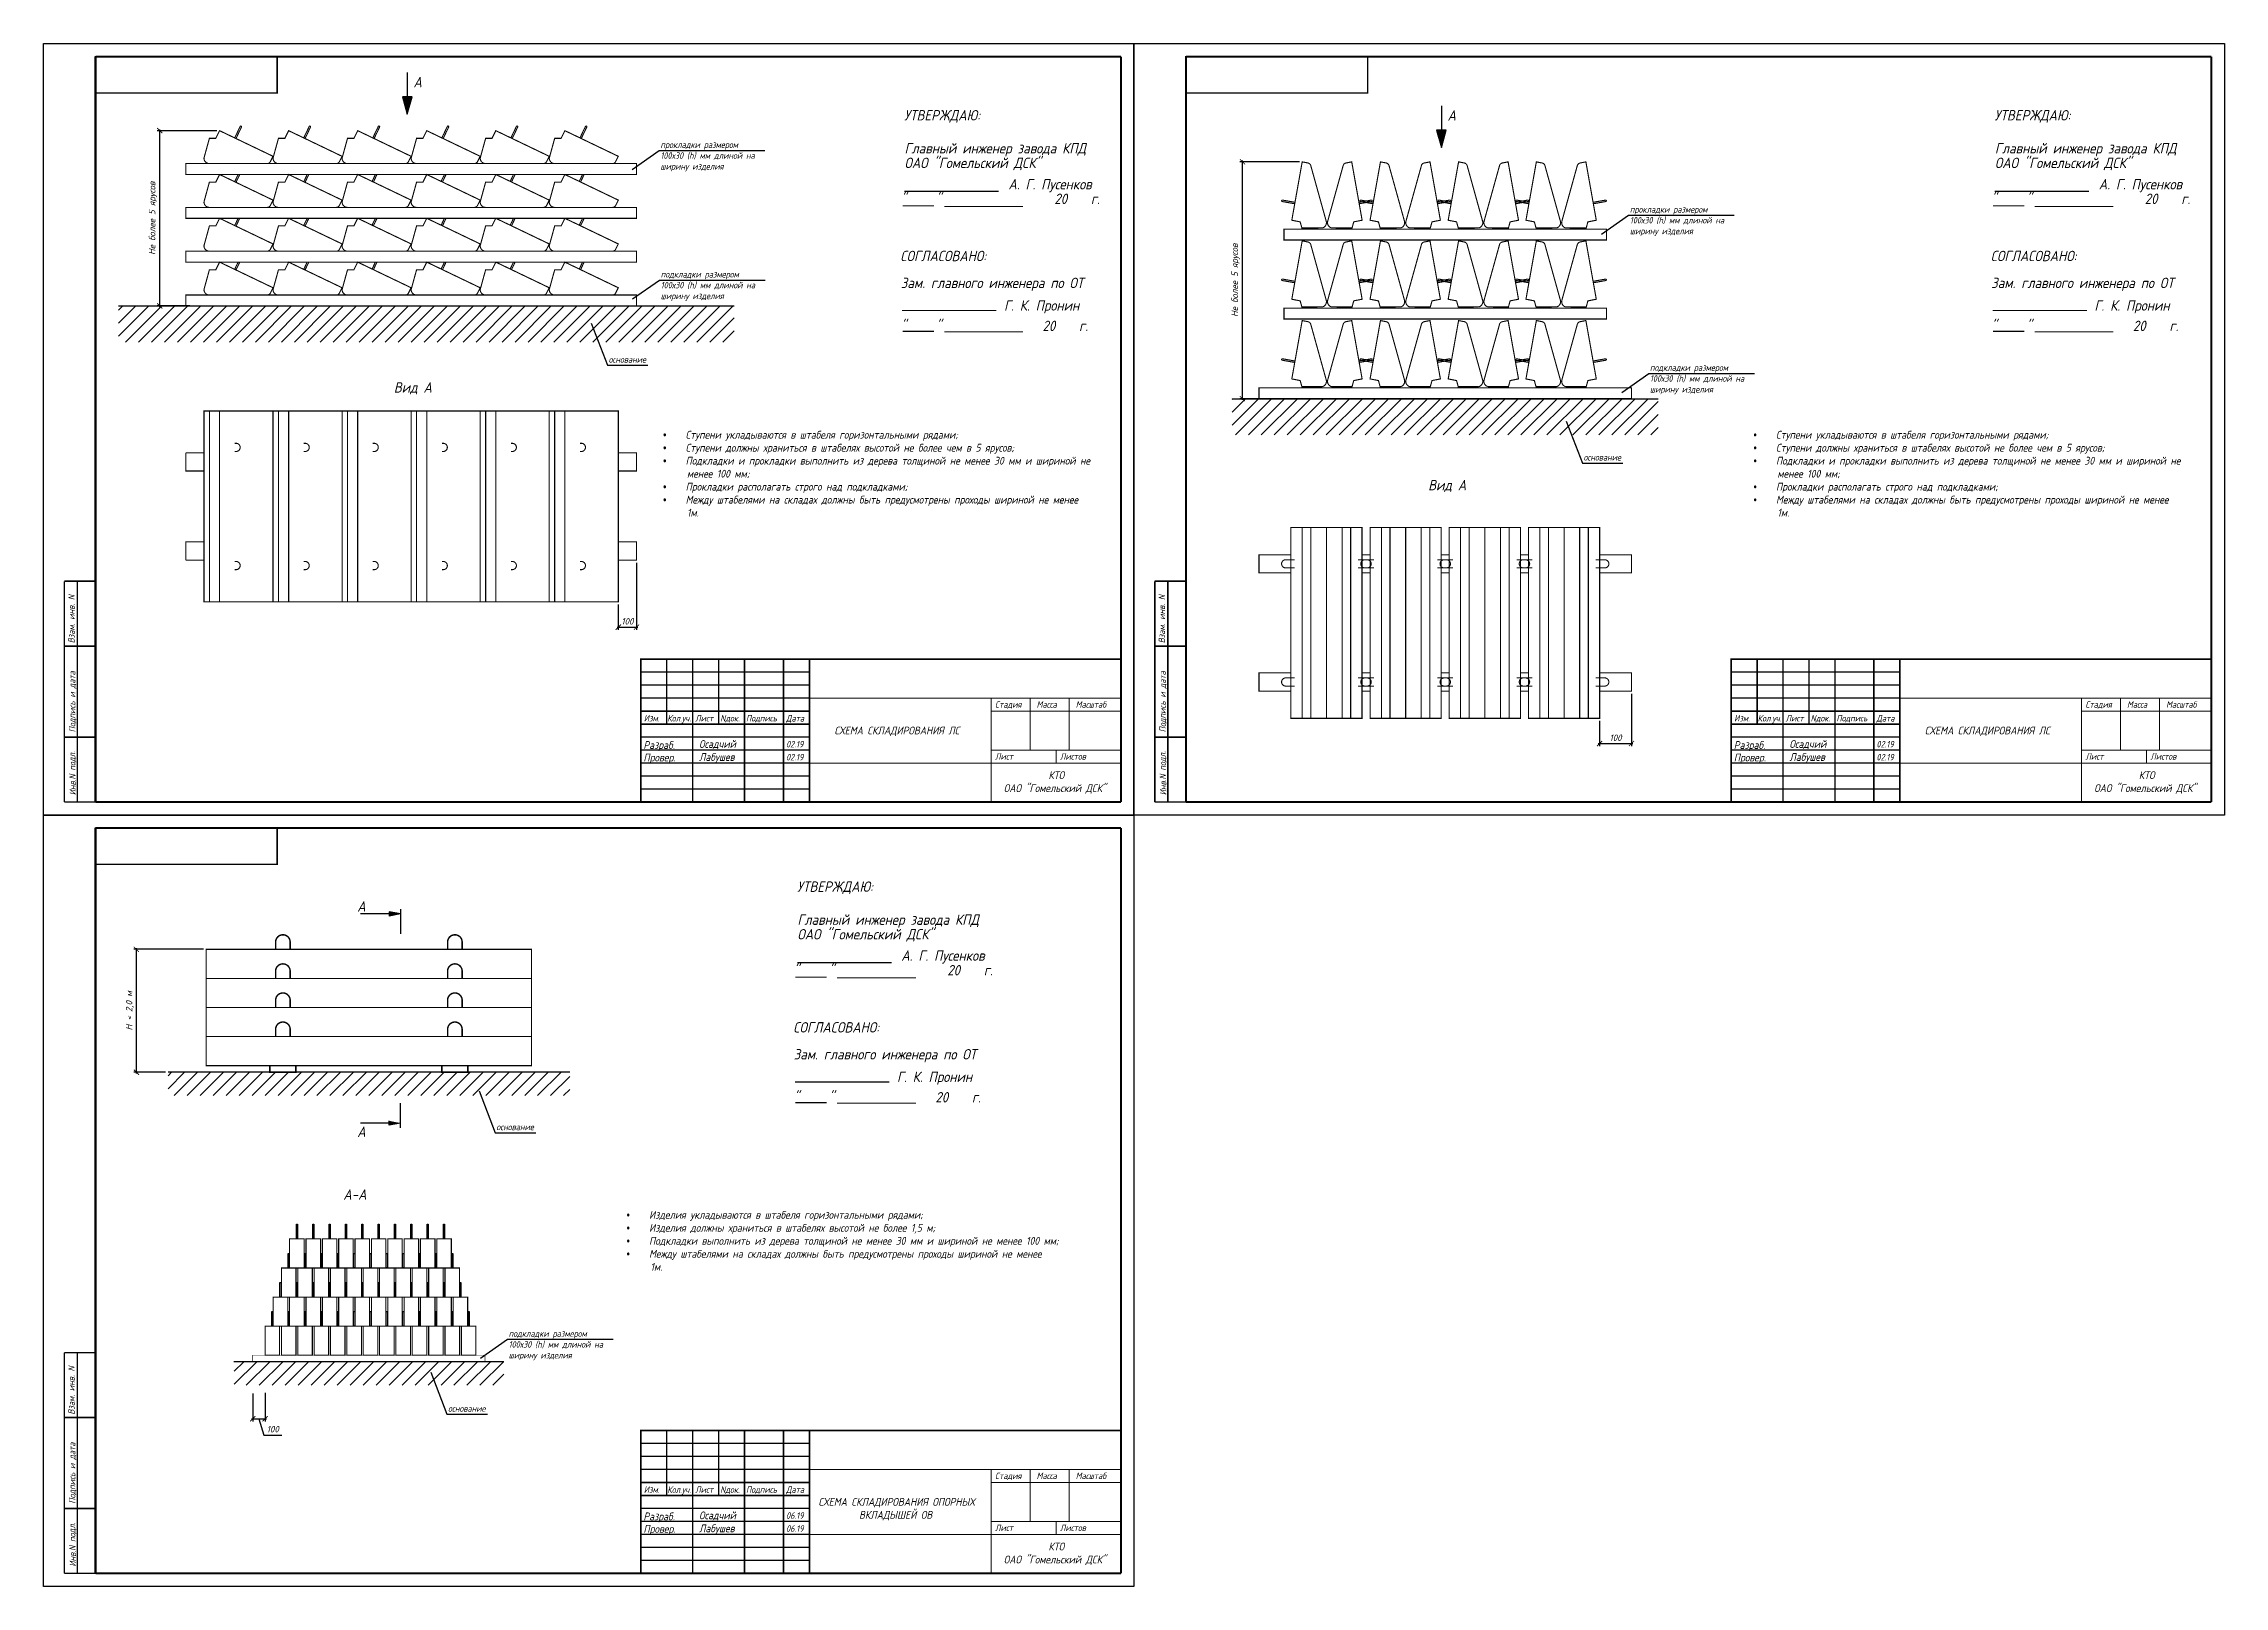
# Model space of a CAD drawing. Header units: millimetres. Extents: x -300689 to 10556, y -104928 to 107291.
# Drawn here: x -17635 to -16795, y 27881 to 28475 of the extents above; entities that cross this region are included whole.
import ezdxf

# ---------------------------------------------------------------- set-up
doc = ezdxf.new("R2010")
doc.units = ezdxf.units.MM
doc.layers.add('линии', color=7, linetype='Continuous')
doc.layers.add('Рамка', color=220, linetype='Continuous')
doc.layers.add('Основная', color=7, linetype='Continuous', lineweight=30)
doc.layers.add('толстая', color=7, linetype='Continuous', lineweight=60)
doc.styles.add('Ариал узк.', font='arial.ttf', dxfattribs={"width": 0.75, "height": 5})
doc.styles.add('стиль2', font='isocpeur.ttf', dxfattribs={"oblique": 15, "height": 2.5})
doc.styles.add('чертежный', font='isocpeui.ttf', dxfattribs={"width": 0.9})
doc.dimstyles.new('1-1', dxfattribs={"dimscale": 0, "dimtxt": 2.7, "dimasz": 2, "dimexe": 1, "dimexo": 1, "dimgap": 1, "dimtad": 1, "dimdec": 0, "dimzin": 0, "dimdsep": 46, "dimtxsty": 'Ариал узк.', "dimblk1": 'ARCHTICK', "dimblk2": 'ARCHTICK', "dimsah": 1, "dimcen": 3, "dimdle": 0.5, "dimclrd": 256, "dimclre": 256, "dimclrt": 256, "dimadec": 0, "dimazin": 0, "dimtfac": 1, "dimtdec": 0, "dimtofl": 0, "dimtmove": 1, "dimatfit": 3, "dimldrblk": 'DOTSMALL', "dimfxl": 0, "dimtolj": 1, "dimtzin": 0, "dimarcsym": 0})

msp = doc.modelspace()

# ---------------------------------------------------------------- texts
at = {"lineweight": 25, "style": 'чертежный', "width": 0.9}
for s, p in [('Главный инженер завода КПД', (-17303.4297, 28432.4316)), ('Главный инженер завода КПД', (-16883.4297, 28432.4316)), ('ОАО "Гомельский ДСК"', (-17303.4297, 28426.8092)), ('ОАО "Гомельский ДСК"', (-16883.4297, 28426.8092)), ('"     "                   20    г.', (-17304.8421, 28412.9872)), ('А. Г. Пусенков', (-17263.4263, 28418.6097)), ('"     "                   20    г.', (-16884.8421, 28412.9872)), ('А. Г. Пусенков', (-16843.4263, 28418.6097)), ('СОГЛАСОВАНО:', (-17305.0246, 28390.9722)), ('СОГЛАСОВАНО:', (-16885.0246, 28390.9722)), ('Зам. главного инженера по ОТ                          ', (-17304.882, 28380.6038)), ('Зам. главного инженера по ОТ                          ', (-16884.882, 28380.6038)), ('Г. К. Пронин                            ', (-17265.0864, 28371.9309)), ('Г. К. Пронин                            ', (-16845.0864, 28371.9309)), ('"     "                 20    г.', (-17304.8311, 28364.055)), ('"     "                 20    г.', (-16884.8311, 28364.055)), ('ОАО "Гомельский ДСК"', (-17344.6838, 28129.8092)), ('Главный инженер завода КПД', (-17344.6838, 28135.4316)), ('А. Г. Пусенков', (-17304.6804, 28121.6097)), ('"     "                   20    г.', (-17346.0963, 28115.9872)), ('СОГЛАСОВАНО:', (-17346.2787, 28093.9722)), ('Зам. главного инженера по ОТ                          ', (-17346.1361, 28083.6038)), ('Г. К. Пронин                            ', (-17306.3405, 28074.9309)), ('"     "                 20    г.', (-17346.0852, 28067.055))]:
    msp.add_text(s, height=4, dxfattribs=at).set_placement(p)
at = {"color": 7, "style": 'чертежный', "width": 0.9}
for s, rotation, p in [('Взам. инв. N', 90, (-17623.0719, 28243.8531)), ('Взам. инв. N', 90, (-17203.0719, 28243.8531)), ('Подпись и дата', 90, (-17622.8108, 28209.5731)), ('Подпись и дата', 90, (-17202.8108, 28209.5731)), ('Инв.N подл.', 91.1095683, (-17622.5452, 28185.3556)), ('Инв.N подл.', 91.1095683, (-17202.5452, 28185.3556)), ('Взам. инв. N', 90, (-17623.0719, 27946.8531)), ('Подпись и дата', 90, (-17622.8108, 27912.5731)), ('Инв.N подл.', 91.1095683, (-17622.5452, 27888.3556))]:
    msp.add_text(s, height=2.5, rotation=rotation, dxfattribs=at).set_placement(p)
for s, p in [('Изм.', (-17403.8649, 28213.7312)), ('Кол.уч.', (-17394.8283, 28213.7312)), ('Лист', (-17384.0431, 28213.7312)), ('Nдок.', (-17374.4137, 28213.7333)), ('Подпись', (-17364.4875, 28213.7617)), ('Дата', (-17349.0431, 28213.7312)), ('Стадия    Масса     Масштаб', (-17268.5369, 28219.0415)), ('Изм.', (-16983.8649, 28213.7312)), ('Кол.уч.', (-16974.8283, 28213.7312)), ('Лист', (-16964.0431, 28213.7312)), ('Nдок.', (-16954.4137, 28213.7333)), ('Подпись', (-16944.4875, 28213.7617)), ('Дата', (-16929.0431, 28213.7312)), ('Стадия    Масса     Масштаб', (-16848.5369, 28219.0415)), ('02.19', (-17349.0431, 28203.7312)), ('02.19', (-17349.0431, 28198.7312)), ('Лист', (-17268.5369, 28199.0415)), ('Листов', (-17243.5369, 28199.0415)), ('02.19', (-16929.0431, 28203.7312)), ('02.19', (-16929.0431, 28198.7312)), ('Лист', (-16848.5369, 28199.0415)), ('Листов', (-16823.5369, 28199.0415)), ('Стадия    Масса     Масштаб', (-17268.5369, 27922.0415)), ('Изм.', (-17403.8649, 27916.7312)), ('Кол.уч.', (-17394.8283, 27916.7312)), ('Лист', (-17384.0431, 27916.7312)), ('Nдок.', (-17374.4137, 27916.7333)), ('Подпись', (-17364.4875, 27916.7617)), ('Дата', (-17349.0431, 27916.7312)), ('06.19', (-17349.0431, 27906.7312)), ('06.19', (-17349.0431, 27901.7312)), ('Лист', (-17268.5369, 27902.0415)), ('Листов', (-17243.5369, 27902.0415))]:
    msp.add_text(s, height=2.5, dxfattribs=at).set_placement(p)
at = {"lineweight": 25, "attachment_point": 1, "style": 'чертежный'}
for s, insert, char_height, width in [('прокладки размером\\P100х30 (h) мм длиной на\\Pширину изделия', (-17397.452, 28437.0464), 2.5, 164.073141), ('прокладки размером\\P100х30 (h) мм длиной на\\Pширину изделия', (-17024.0492, 28412.1496), 2.5, 164.073141), ('подкладки размером\\P100х30 (h) мм длиной на\\Pширину изделия', (-17397.3422, 28387.1747), 2.5, 164.073141), ('основание', (-17417.395, 28354.3637), 2.5, 164.073141), ('подкладки размером\\P100х30 (h) мм длиной на\\Pширину изделия', (-17016.3237, 28351.231), 2.5, 164.073141), ('{\\fSymbol|b0|i1|c2|p18;·{\\W6.660937; }}Ступени укладываются в штабеля горизонтальными рядами;\\P{\\fSymbol|b0|i1|c2|p18;·{\\W6.660937; }}Ступени должны храниться в штабелях высотой не более чем в 5 ярусов;\\P{\\fSymbol|b0|i1|c2|p18;·{\\W6.660937; }}Подкладки и прокладки выполнить из дерева толщиной не менее 30 мм и шириной не \\P{\\W4.829268; }менее 100 мм;\\P{\\fSymbol|b0|i1|c2|p18;·{\\W6.660937; }}Прокладки располагать строго над подкладками; \\P{\\fSymbol|b0|i1|c2|p18;·{\\W6.660937; }}Между штабелями на складах должны быть предусмотрены проходы шириной не менее \\P{\\W4.829268; }1м.', (-17396.4511, 28325.6438), 3, 167.764167), ('{\\fSymbol|b0|i1|c2|p18;·{\\W6.660937; }}Ступени укладываются в штабеля горизонтальными рядами;\\P{\\fSymbol|b0|i1|c2|p18;·{\\W6.660937; }}Ступени должны храниться в штабелях высотой не более чем в 5 ярусов;\\P{\\fSymbol|b0|i1|c2|p18;·{\\W6.660937; }}Подкладки и прокладки выполнить из дерева толщиной не менее 30 мм и шириной не \\P{\\W4.829268; }менее 100 мм;\\P{\\fSymbol|b0|i1|c2|p18;·{\\W6.660937; }}Прокладки располагать строго над подкладками; \\P{\\fSymbol|b0|i1|c2|p18;·{\\W6.660937; }}Между штабелями на складах должны быть предусмотрены проходы шириной не менее \\P{\\W4.829268; }1м.', (-16976.4511, 28325.6438), 3, 167.764167), ('основание', (-17041.8559, 28316.6995), 2.5, 164.073141), ('{\\W5.145087; }  СХЕМА СКЛАДИРОВАНИЯ ЛС', (-17343.677, 28211.745), 3, 71.569418), ('{\\W5.145087; }  СХЕМА СКЛАДИРОВАНИЯ ЛС', (-16923.677, 28211.745), 3, 71.569418), ('\\pt5;Разраб.', (-17404.0102, 28206.1719), 3, 5.777107), ('\\pt5;Провер.', (-17404.0102, 28201.3594), 3, 5.777107), ('Лабушев', (-17382.5737, 28201.564), 3, 5.777107), ('Осадчий', (-17382.5737, 28206.564), 3, 5.777107), ('\\pt5;Разраб.', (-16984.0102, 28206.1719), 3, 5.777107), ('\\pt5;Провер.', (-16984.0102, 28201.3594), 3, 5.777107), ('Лабушев', (-16962.5737, 28201.564), 3, 5.777107), ('Осадчий', (-16962.5737, 28206.564), 3, 5.777107), ('\\pt5.0001;          КТО\\PОАО "Гомельский ДСК"', (-17265.1929, 28194.5776), 3, 41.705218), ('\\pt5.0001;          КТО\\PОАО "Гомельский ДСК"', (-16845.1929, 28194.5776), 3, 41.705218), ('основание', (-17460.6199, 28058.8657), 2.5, 164.073141), ('{\\fSymbol|b0|i1|c2|p18;·{\\W6.660937; }}Изделия укладываются в штабеля горизонтальными рядами;\\P{\\fSymbol|b0|i1|c2|p18;·{\\W6.660937; }}Изделия должны храниться в штабелях высотой не более 1,5 м;\\P{\\fSymbol|b0|i1|c2|p18;·{\\W6.660937; }}Подкладки выполнить из дерева толщиной не менее 30 мм и шириной не менее 100 мм;\\P{\\fSymbol|b0|i1|c2|p18;·{\\W6.660937; }}Между штабелями на складах должны быть предусмотрены проходы шириной не менее \\P{\\W4.829268; }1м.', (-17410.5194, 28025.2731), 3, 167.764167), ('подкладки размером\\P100х30 (h) мм длиной на\\Pширину изделия', (-17455.912, 27979.3163), 2.5, 164.073141), ('основание', (-17479.2392, 27950.4457), 2.5, 164.073141), ('{\\W1.919904; }  СХЕМА СКЛАДИРОВАНИЯ ОПОРНЫХ \\P{\\W5.94892;  }ВКЛАДЫШЕЙ ОВ', (-17343.677, 27914.745), 3, 71.569418), ('\\pt5;Разраб.', (-17404.0102, 27909.1719), 3, 5.777107), ('Осадчий', (-17382.5737, 27909.564), 3, 5.777107), ('\\pt5;Провер.', (-17404.0102, 27904.3594), 3, 5.777107), ('Лабушев', (-17382.5737, 27904.564), 3, 5.777107), ('\\pt5.0001;          КТО\\PОАО "Гомельский ДСК"', (-17265.1929, 27897.5776), 3, 41.705218)]:
    msp.add_mtext(s, dxfattribs=dict(at, insert=insert, char_height=char_height, width=width))
at = {"layer": 'толстая', "lineweight": 25, "style": 'чертежный', "width": 0.9}
for s, p in [('А', (-17492.5903, 28457.9357)), ('УТВЕРЖДАЮ:', (-17303.5514, 28445.1461)), ('А', (-17094.2689, 28445.1083)), ('УТВЕРЖДАЮ:', (-16883.5514, 28445.1461)), ('Вид А', (-17500.1231, 28340.3573)), ('Вид А', (-17101.7217, 28302.7385)), ('УТВЕРЖДАЮ:', (-17344.8055, 28148.1461)), ('А', (-17514.2398, 28140.5476)), ('А', (-17514.2398, 28053.7862)), ('А-А', (-17519.6081, 28029.5956))]:
    msp.add_text(s, height=4, dxfattribs=at).set_placement(p)

# ---------------------------------------------------------------- blocks, each defined once
blk = doc.blocks.new('лист')
for p, q in [((0, 0), (0, 297)), ((0, 297), (420, 297)), ((420, 297), (420, 0)), ((420, 0), (0, 0))]:
    blk.add_line(p, q)
at = {"const_width": 0.8}
for points in [[(20, 292), (20, 5)], [(20, 292), (415, 292)], [(415, 5), (415, 292)], [(20, 5), (415, 5)]]:
    blk.add_lwpolyline(points, dxfattribs=at)
blk = doc.blocks.new('_ARCHTICK')
at = {"color": 0, "linetype": 'ByBlock', "ltscale": 10, "const_width": 0.15}
blk.add_lwpolyline([(-0.5, -0.5), (0.5, 0.5)], dxfattribs=at)
blk = doc.blocks.new('*D151')
at = {"layer": 'Defpoints', "color": 0, "linetype": 'ByBlock', "ltscale": 0.25}
for p in [(-17590.29, 28441.22), (-17567.26, 28441.22), (-17577.77, 28373.74)]:
    blk.add_point(p, dxfattribs=at)
at = {"layer": 'линии', "linetype": 'ByBlock', "lineweight": -2, "ltscale": 0.25}
for p, q in [((-17568.26, 28441.22), (-17591.29, 28441.22)), ((-17590.29, 28373.24), (-17590.29, 28441.72)), ((-17578.77, 28373.74), (-17591.29, 28373.74))]:
    blk.add_line(p, q, dxfattribs=at)
at = {"layer": 'линии', "linetype": 'ByBlock', "lineweight": -2, "ltscale": 0.25, "xscale": 2, "yscale": 2, "zscale": 2}
for p, rotation in [((-17590.29, 28441.22), 90), ((-17590.29, 28373.74), 270)]:
    blk.add_blockref('_ARCHTICK', p, dxfattribs=dict(at, rotation=rotation))
at = {"layer": 'линии', "linetype": 'ByBlock', "ltscale": 0.25, "insert": (-17592.91, 28407.48), "char_height": 2.5, "attachment_point": 5, "rotation": 90, "style": 'стиль2'}
blk.add_mtext('\\A1;Не более 5 ярусов', dxfattribs=at)
blk = doc.blocks.new('_DotSmall')
at = {"color": 0, "linetype": 'ByBlock', "const_width": 0.5}
blk.add_lwpolyline([(-0.0625, 0, 1), (0.0625, 0, 1)], format="xyb", close=True, dxfattribs=at)
blk = doc.blocks.new('*D152')
at = {"layer": 'Defpoints', "color": 0, "linetype": 'ByBlock', "ltscale": 0.25}
for p in [(-17406.68, 28275.87), (-17413.68, 28259.77), (-17406.68, 28250.06)]:
    blk.add_point(p, dxfattribs=at)
at = {"layer": 'линии', "linetype": 'ByBlock', "lineweight": -2, "ltscale": 0.25}
for p, q in [((-17406.68, 28274.87), (-17406.68, 28249.06)), ((-17413.68, 28258.77), (-17413.68, 28249.06)), ((-17414.18, 28250.06), (-17406.18, 28250.06))]:
    blk.add_line(p, q, dxfattribs=at)
at = {"layer": 'линии', "linetype": 'ByBlock', "lineweight": -2, "ltscale": 0.25, "xscale": 2, "yscale": 2, "zscale": 2, "rotation": 180}
blk.add_blockref('_ARCHTICK', (-17413.68, 28250.06), dxfattribs=at)
at = {"layer": 'линии', "linetype": 'ByBlock', "lineweight": -2, "ltscale": 0.25, "xscale": 2, "yscale": 2, "zscale": 2}
blk.add_blockref('_ARCHTICK', (-17406.68, 28250.06), dxfattribs=at)
at = {"layer": 'линии', "linetype": 'ByBlock', "ltscale": 0.25, "insert": (-17410.18, 28252.31), "char_height": 2.5, "attachment_point": 5, "style": 'стиль2'}
blk.add_mtext('\\A1;100', dxfattribs=at)
blk = doc.blocks.new('*D153')
at = {"layer": 'Defpoints', "color": 0, "linetype": 'ByBlock', "ltscale": 0.25}
for p in [(-17554.5, 27955.97), (-17549.74, 27956.3), (-17549.74, 27945.25)]:
    blk.add_point(p, dxfattribs=at)
at = {"layer": 'линии', "linetype": 'ByBlock', "lineweight": -2, "ltscale": 0.25}
for p, q in [((-17549.74, 27955.3), (-17549.74, 27944.25)), ((-17554.5, 27954.97), (-17554.5, 27944.25)), ((-17555, 27945.25), (-17549.24, 27945.25)), ((-17552.12, 27945.25), (-17550.25, 27939)), ((-17550.25, 27939), (-17543.33, 27939))]:
    blk.add_line(p, q, dxfattribs=at)
at = {"layer": 'линии', "linetype": 'ByBlock', "lineweight": -2, "ltscale": 0.25, "xscale": 2, "yscale": 2, "zscale": 2, "rotation": 180}
blk.add_blockref('_ARCHTICK', (-17554.5, 27945.25), dxfattribs=at)
at = {"layer": 'линии', "linetype": 'ByBlock', "lineweight": -2, "ltscale": 0.25, "xscale": 2, "yscale": 2, "zscale": 2}
blk.add_blockref('_ARCHTICK', (-17549.74, 27945.25), dxfattribs=at)
at = {"layer": 'линии', "linetype": 'ByBlock', "ltscale": 0.25, "insert": (-17546.79, 27941.25), "char_height": 2.5, "attachment_point": 5, "style": 'стиль2'}
blk.add_mtext('\\A1;100', dxfattribs=at)
blk = doc.blocks.new('*D154')
at = {"layer": 'Defpoints', "color": 0, "linetype": 'ByBlock', "ltscale": 0.25}
for p in [(-17599.32, 28126.01), (-17572.41, 28126.01), (-17587.11, 28078.71)]:
    blk.add_point(p, dxfattribs=at)
at = {"layer": 'линии', "linetype": 'ByBlock', "lineweight": -2, "ltscale": 0.25}
for p, q in [((-17573.41, 28126.01), (-17600.32, 28126.01)), ((-17599.32, 28078.21), (-17599.32, 28126.51)), ((-17588.11, 28078.71), (-17600.32, 28078.71))]:
    blk.add_line(p, q, dxfattribs=at)
at = {"layer": 'линии', "linetype": 'ByBlock', "lineweight": -2, "ltscale": 0.25, "xscale": 2, "yscale": 2, "zscale": 2}
for p, rotation in [((-17599.32, 28126.01), 90), ((-17599.32, 28078.71), 270)]:
    blk.add_blockref('_ARCHTICK', p, dxfattribs=dict(at, rotation=rotation))
at = {"layer": 'линии', "linetype": 'ByBlock', "ltscale": 0.25, "insert": (-17601.82, 28102.36), "char_height": 2.5, "attachment_point": 5, "rotation": 90, "style": 'стиль2'}
blk.add_mtext('\\A1;H < 2,0 м', dxfattribs=at)
blk = doc.blocks.new('*D155')
at = {"layer": 'Defpoints', "color": 0, "linetype": 'ByBlock', "ltscale": 0.25}
for p in [(-17023.43, 28225.44), (-17035.69, 28214.94), (-17023.43, 28205.23)]:
    blk.add_point(p, dxfattribs=at)
at = {"layer": 'линии', "linetype": 'ByBlock', "lineweight": -2, "ltscale": 0.25}
for p, q in [((-17023.43, 28224.44), (-17023.43, 28204.23)), ((-17035.69, 28213.94), (-17035.69, 28204.23)), ((-17036.19, 28205.23), (-17022.93, 28205.23))]:
    blk.add_line(p, q, dxfattribs=at)
at = {"layer": 'линии', "linetype": 'ByBlock', "lineweight": -2, "ltscale": 0.25, "xscale": 2, "yscale": 2, "zscale": 2, "rotation": 180}
blk.add_blockref('_ARCHTICK', (-17035.69, 28205.23), dxfattribs=at)
at = {"layer": 'линии', "linetype": 'ByBlock', "lineweight": -2, "ltscale": 0.25, "xscale": 2, "yscale": 2, "zscale": 2}
blk.add_blockref('_ARCHTICK', (-17023.43, 28205.23), dxfattribs=at)
at = {"layer": 'линии', "linetype": 'ByBlock', "ltscale": 0.25, "insert": (-17029.56, 28207.48), "char_height": 2.5, "attachment_point": 5, "style": 'стиль2'}
blk.add_mtext('\\A1;100', dxfattribs=at)
blk = doc.blocks.new('*D156')
at = {"layer": 'Defpoints', "color": 0, "linetype": 'ByBlock', "ltscale": 0.25}
for p in [(-17173.28, 28429.21), (-17150.26, 28429.21), (-17160.76, 28338.02)]:
    blk.add_point(p, dxfattribs=at)
at = {"layer": 'линии', "linetype": 'ByBlock', "lineweight": -2, "ltscale": 0.25}
for p, q in [((-17151.26, 28429.21), (-17174.28, 28429.21)), ((-17173.28, 28337.52), (-17173.28, 28429.71)), ((-17161.76, 28338.02), (-17174.28, 28338.02))]:
    blk.add_line(p, q, dxfattribs=at)
at = {"layer": 'линии', "linetype": 'ByBlock', "lineweight": -2, "ltscale": 0.25, "xscale": 2, "yscale": 2, "zscale": 2}
for p, rotation in [((-17173.28, 28429.21), 90), ((-17173.28, 28338.02), 270)]:
    blk.add_blockref('_ARCHTICK', p, dxfattribs=dict(at, rotation=rotation))
at = {"layer": 'линии', "linetype": 'ByBlock', "ltscale": 0.25, "insert": (-17175.91, 28383.61), "char_height": 2.5, "attachment_point": 5, "rotation": 90, "style": 'стиль2'}
blk.add_mtext('\\A1;Не более 5 ярусов', dxfattribs=at)

# ---------------------------------------------------------------- dimensions: what is measured, and where the dimension line sits
at = {"layer": 'линии', "linetype": 'ByBlock', "ltscale": 0.25}
for base, p1, p2, text, picture, middle in [((-17590.2877, 28441.2181), (-17577.7682, 28373.7381), (-17567.2617, 28441.2181), 'Не более 5 ярусов', '*D151', (-17592.9127, 28407.4781)), ((-17173.283, 28429.2075), (-17160.7635, 28338.0176), (-17150.257, 28429.2075), 'Не более 5 ярусов', '*D156', (-17175.908, 28383.6126)), ((-17599.3181, 28126.0132), (-17587.1135, 28078.7132), (-17572.405, 28126.0132), 'H < 2,0 м', '*D154', (-17601.8181, 28102.3632))]:
    dim = msp.add_linear_dim(base=base, p1=p1, p2=p2, angle=90, text=text, dimstyle='1-1', override={"dimscale": 1, "dimtxsty": 'стиль2'}, dxfattribs=at)
    dim.commit()
    dim.dimension.update_dxf_attribs({"geometry": picture, "text_midpoint": middle})
for base, p1, p2, picture, middle in [((-17406.6817, 28250.0552), (-17413.6817, 28259.7724), (-17406.6817, 28275.8724), '*D152', (-17410.1817, 28252.3052)), ((-17023.4291, 28205.227), (-17035.6881, 28214.9442), (-17023.4291, 28225.4442), '*D155', (-17029.5586, 28207.477)), ((-17549.7391, 27945.2486), (-17554.5045, 27955.9658), (-17549.7391, 27956.3018), '*D153', (-17549.2468, 27941.2486))]:
    dim = msp.add_linear_dim(base=base, p1=p1, p2=p2, text='100', dimstyle='1-1', override={"dimscale": 1, "dimtxsty": 'стиль2'}, dxfattribs=at)
    dim.commit()
    dim.dimension.update_dxf_attribs({"geometry": picture, "text_midpoint": middle})

# ---------------------------------------------------------------- hatches: boundary and pattern name
at = {"layer": 'линии', "linetype": 'ByBlock', "ltscale": 0.25}
for points in [[(-17493.1107, 28454.2907), (-17494.9677, 28454.2907), (-17496.8247, 28454.2907), (-17494.9677, 28447.5602)], [(-17094.7893, 28441.4632), (-17096.6463, 28441.4632), (-17098.5033, 28441.4632), (-17096.6463, 28434.7328)], [(-17497.5944, 28139.627), (-17501.9803, 28140.4683), (-17501.9803, 28138.7856)], [(-17501.9803, 28059.96), (-17501.9803, 28058.2774), (-17497.5944, 28059.1187)]]:
    msp.add_hatch(color=256, dxfattribs=at).paths.add_polyline_path(points)
h = msp.add_hatch(dxfattribs=at)
h.set_pattern_fill('JIS_WOOD', color=256, scale=5, style=0)
h.set_pattern_definition([(45, (-1718.443, -1540.2046), (-2.5, 2.5), [])])
h.paths.add_polyline_path([(-17369.1061, 28373.7381), (-17606.1402, 28373.7381), (-17606.1402, 28359.7733), (-17369.1061, 28359.7733)])
h = msp.add_hatch(dxfattribs=at)
h.set_pattern_fill('JIS_WOOD', color=256, scale=5, style=0)
h.set_pattern_definition([(45, (-1325.98, -1575.925), (-2.5, 2.5), [])])
h.paths.add_polyline_path([(-17013.0831, 28338.0176), (-17177.2374, 28338.0176), (-17177.2374, 28324.0529), (-17013.0831, 28324.0529)])
h = msp.add_hatch(dxfattribs=at)
h.set_pattern_fill('JIS_WOOD', color=256, scale=5, style=0)
h.set_pattern_definition([(45, (2646.141, 390.588), (-2.5, 2.5), [])])
h.paths.add_polyline_path([(-17587.1135, 28069.7033), (-17432.3965, 28069.7033), (-17432.3965, 28078.7132), (-17587.1135, 28078.7132)])
h = msp.add_hatch(dxfattribs=at)
h.set_pattern_fill('JIS_WOOD', color=256, scale=5, style=0)
h.set_pattern_definition([(45, (2646.141, 411.3262), (-2.5, 2.5), [])])
h.paths.add_polyline_path([(-17457.7715, 27967.2254), (-17561.6503, 27967.2254), (-17561.6503, 27958.2154), (-17457.7715, 27958.2154)])

# ---------------------------------------------------------------- linework, layer by layer
at = {"color": 7}
for p, q in [((-17340.0431, 28232.7312), (-17405.0431, 28232.7312)), ((-16920.0431, 28232.7312), (-16985.0431, 28232.7312)), ((-17340.0431, 28227.7312), (-17405.0431, 28227.7312)), ((-16920.0431, 28227.7312), (-16985.0431, 28227.7312)), ((-17340.0431, 28222.7312), (-17405.0431, 28222.7312)), ((-16920.0431, 28222.7312), (-16985.0431, 28222.7312)), ((-17340.0431, 28207.7312), (-17405.0431, 28207.7312)), ((-16920.0431, 28207.7312), (-16985.0431, 28207.7312)), ((-17340.0431, 28202.7312), (-17405.0431, 28202.7312)), ((-16920.0431, 28202.7312), (-16985.0431, 28202.7312)), ((-17340.0431, 28197.7312), (-17405.0431, 28197.7312)), ((-17340.0431, 28192.7312), (-17405.0431, 28192.7312)), ((-16920.0431, 28197.7312), (-16985.0431, 28197.7312)), ((-16920.0431, 28192.7312), (-16985.0431, 28192.7312)), ((-17340.0431, 28187.7312), (-17405.0431, 28187.7312)), ((-16920.0431, 28187.7312), (-16985.0431, 28187.7312)), ((-17340.0431, 27935.7312), (-17405.0431, 27935.7312)), ((-17340.0431, 27930.7312), (-17405.0431, 27930.7312)), ((-17340.0431, 27925.7312), (-17405.0431, 27925.7312)), ((-17340.0431, 27910.7312), (-17405.0431, 27910.7312)), ((-17340.0431, 27905.7312), (-17405.0431, 27905.7312)), ((-17340.0431, 27900.7312), (-17405.0431, 27900.7312)), ((-17340.0431, 27895.7312), (-17405.0431, 27895.7312)), ((-17340.0431, 27890.7312), (-17405.0431, 27890.7312))]:
    msp.add_line(p, q, dxfattribs=at)
at = {"lineweight": 25, "const_width": 0.6}
for points in [[(-17615.0431, 28469.7312), (-17545.0431, 28469.7312), (-17545.0431, 28455.7312), (-17615.0431, 28455.7312), (-17615.0431, 28469.7312)], [(-17195.0431, 28469.7312), (-17125.0431, 28469.7312), (-17125.0431, 28455.7312), (-17195.0431, 28455.7312), (-17195.0431, 28469.7312)], [(-17615.0431, 28172.7312), (-17545.0431, 28172.7312), (-17545.0431, 28158.7312), (-17615.0431, 28158.7312), (-17615.0431, 28172.7312)]]:
    msp.add_lwpolyline(points, dxfattribs=at)
at = {"linetype": 'ByBlock', "ltscale": 0.25, "const_width": 0.42}
for points in [[(-17561.451, 28438.4313), (-17559.332, 28442.8495)], [(-17560.946, 28438.1891), (-17558.8271, 28442.6073)], [(-17534.851, 28438.4313), (-17532.732, 28442.8495)], [(-17534.346, 28438.1891), (-17532.2271, 28442.6073)], [(-17508.251, 28438.4313), (-17506.132, 28442.8495)], [(-17507.746, 28438.1891), (-17505.6271, 28442.6073)], [(-17481.651, 28438.4313), (-17479.532, 28442.8495)], [(-17481.146, 28438.1891), (-17479.0271, 28442.6073)], [(-17455.051, 28438.4313), (-17452.932, 28442.8495)], [(-17454.546, 28438.1891), (-17452.4271, 28442.6073)], [(-17428.451, 28438.4313), (-17426.332, 28442.8495)], [(-17427.946, 28438.1891), (-17425.8271, 28442.6073)], [(-17560.1145, 28424.3481), (-17561.451, 28421.5613)], [(-17560.946, 28421.3191), (-17559.4934, 28424.3481)], [(-17533.5145, 28424.3481), (-17534.851, 28421.5613)], [(-17534.346, 28421.3191), (-17532.8934, 28424.3481)], [(-17507.2502, 28424.3481), (-17508.5239, 28421.6922)], [(-17508.019, 28421.45), (-17506.6291, 28424.3481)], [(-17480.6502, 28424.3481), (-17481.9239, 28421.6922)], [(-17481.419, 28421.45), (-17480.0291, 28424.3481)], [(-17454.0502, 28424.3481), (-17455.3239, 28421.6922)], [(-17454.819, 28421.45), (-17453.4291, 28424.3481)], [(-17427.4502, 28424.3481), (-17428.7239, 28421.6922)], [(-17428.219, 28421.45), (-17426.8291, 28424.3481)], [(-17153.1284, 28413.0812), (-17157.9526, 28413.9402)], [(-17153.0303, 28413.6325), (-17157.8544, 28414.4915)], [(-17128.4012, 28413.6325), (-17123.5771, 28414.4915)], [(-17128.3031, 28413.0812), (-17123.4789, 28413.9402)], [(-17122.9839, 28413.0812), (-17127.808, 28413.9402)], [(-17122.8857, 28413.6325), (-17127.7099, 28414.4915)], [(-17098.2567, 28413.6325), (-17093.4326, 28414.4915)], [(-17098.1585, 28413.0812), (-17093.3344, 28413.9402)], [(-17092.8947, 28413.0812), (-17097.7188, 28413.9402)], [(-17092.7965, 28413.6325), (-17097.6207, 28414.4915)], [(-17068.1675, 28413.6325), (-17063.3434, 28414.4915)], [(-17068.0693, 28413.0812), (-17063.2452, 28413.9402)], [(-17062.9342, 28413.0812), (-17067.7583, 28413.9402)], [(-17062.836, 28413.6325), (-17067.6602, 28414.4915)], [(-17038.207, 28413.6325), (-17033.3829, 28414.4915)], [(-17038.1088, 28413.0812), (-17033.2847, 28413.9402)], [(-17560.1145, 28407.4781), (-17561.451, 28404.6913)], [(-17560.946, 28404.4491), (-17559.4934, 28407.4781)], [(-17533.5145, 28407.4781), (-17534.851, 28404.6913)], [(-17534.346, 28404.4491), (-17532.8934, 28407.4781)], [(-17507.2502, 28407.4781), (-17508.5239, 28404.8222)], [(-17508.019, 28404.58), (-17506.6291, 28407.4781)], [(-17480.6502, 28407.4781), (-17481.9239, 28404.8222)], [(-17481.419, 28404.58), (-17480.0291, 28407.4781)], [(-17454.0502, 28407.4781), (-17455.3239, 28404.8222)], [(-17454.819, 28404.58), (-17453.4291, 28407.4781)], [(-17427.4502, 28407.4781), (-17428.7239, 28404.8222)], [(-17428.219, 28404.58), (-17426.8291, 28407.4781)], [(-17560.1145, 28390.6081), (-17561.451, 28387.8213)], [(-17560.946, 28387.5791), (-17559.4934, 28390.6081)], [(-17533.5145, 28390.6081), (-17534.851, 28387.8213)], [(-17534.346, 28387.5791), (-17532.8934, 28390.6081)], [(-17507.2502, 28390.6081), (-17508.5239, 28387.9522)], [(-17508.019, 28387.71), (-17506.6291, 28390.6081)], [(-17480.6502, 28390.6081), (-17481.9239, 28387.9522)], [(-17481.419, 28387.71), (-17480.0291, 28390.6081)], [(-17454.0502, 28390.6081), (-17455.3239, 28387.9522)], [(-17454.819, 28387.71), (-17453.4291, 28390.6081)], [(-17427.4502, 28390.6081), (-17428.7239, 28387.9522)], [(-17428.219, 28387.71), (-17426.8291, 28390.6081)], [(-17153.1284, 28382.6646), (-17157.9526, 28383.5236)], [(-17153.0303, 28383.2159), (-17157.8544, 28384.0749)], [(-17128.4012, 28383.2159), (-17123.5771, 28384.0749)], [(-17128.3031, 28382.6646), (-17123.4789, 28383.5236)], [(-17122.9839, 28382.6646), (-17127.808, 28383.5236)], [(-17122.8857, 28383.2159), (-17127.7099, 28384.0749)], [(-17098.2567, 28383.2159), (-17093.4326, 28384.0749)], [(-17098.1585, 28382.6646), (-17093.3344, 28383.5236)], [(-17092.8947, 28382.6646), (-17097.7188, 28383.5236)], [(-17092.7965, 28383.2159), (-17097.6207, 28384.0749)], [(-17068.1675, 28383.2159), (-17063.3434, 28384.0749)], [(-17068.0693, 28382.6646), (-17063.2452, 28383.5236)], [(-17062.9342, 28382.6646), (-17067.7583, 28383.5236)], [(-17062.836, 28383.2159), (-17067.6602, 28384.0749)], [(-17038.207, 28383.2159), (-17033.3829, 28384.0749)], [(-17038.1088, 28382.6646), (-17033.2847, 28383.5236)], [(-17153.1284, 28351.9789), (-17157.9526, 28352.8378)], [(-17153.0303, 28352.5302), (-17157.8544, 28353.3892)], [(-17128.4012, 28352.5302), (-17123.5771, 28353.3892)], [(-17128.3031, 28351.9789), (-17123.4789, 28352.8378)], [(-17122.9839, 28351.9789), (-17127.808, 28352.8378)], [(-17122.8857, 28352.5302), (-17127.7099, 28353.3892)], [(-17098.2567, 28352.5302), (-17093.4326, 28353.3892)], [(-17098.1585, 28351.9789), (-17093.3344, 28352.8378)], [(-17092.8947, 28351.9789), (-17097.7188, 28352.8378)], [(-17092.7965, 28352.5302), (-17097.6207, 28353.3892)], [(-17068.1675, 28352.5302), (-17063.3434, 28353.3892)], [(-17068.0693, 28351.9789), (-17063.2452, 28352.8378)], [(-17062.9342, 28351.9789), (-17067.7583, 28352.8378)], [(-17062.836, 28352.5302), (-17067.6602, 28353.3892)], [(-17038.207, 28352.5302), (-17033.3829, 28353.3892)], [(-17038.1088, 28351.9789), (-17033.2847, 28352.8378)], [(-17573.2817, 28333.2724), (-17546.6817, 28333.2724), (-17546.6817, 28259.7724), (-17573.2817, 28259.7724), (-17573.2817, 28333.2724), (-17571.1817, 28333.2724), (-17571.1817, 28259.7724), (-17567.2617, 28259.7724), (-17567.2617, 28333.2724)], [(-17546.6817, 28333.2724), (-17520.0817, 28333.2724), (-17520.0817, 28259.7724), (-17546.6817, 28259.7724), (-17546.6817, 28333.2724), (-17544.5817, 28333.2724), (-17544.5817, 28259.7724), (-17540.6617, 28259.7724), (-17540.6617, 28333.2724)], [(-17520.0817, 28333.2724), (-17493.4817, 28333.2724), (-17493.4817, 28259.7724), (-17520.0817, 28259.7724), (-17520.0817, 28333.2724), (-17517.9817, 28333.2724), (-17517.9817, 28259.7724), (-17514.0617, 28259.7724), (-17514.0617, 28333.2724)], [(-17493.4817, 28333.2724), (-17466.8817, 28333.2724), (-17466.8817, 28259.7724), (-17493.4817, 28259.7724), (-17493.4817, 28333.2724), (-17491.3817, 28333.2724), (-17491.3817, 28259.7724), (-17487.4617, 28259.7724), (-17487.4617, 28333.2724)], [(-17466.8817, 28333.2724), (-17440.2817, 28333.2724), (-17440.2817, 28259.7724), (-17466.8817, 28259.7724), (-17466.8817, 28333.2724), (-17464.7817, 28333.2724), (-17464.7817, 28259.7724), (-17460.8617, 28259.7724), (-17460.8617, 28333.2724)], [(-17440.2817, 28333.2724), (-17413.6817, 28333.2724), (-17413.6817, 28259.7724), (-17440.2817, 28259.7724), (-17440.2817, 28333.2724), (-17438.1817, 28333.2724), (-17438.1817, 28259.7724), (-17434.2617, 28259.7724), (-17434.2617, 28333.2724)], [(-17580.2817, 28317.1724), (-17573.2817, 28317.1724)], [(-17573.2817, 28310.1724), (-17580.2817, 28310.1724), (-17580.2817, 28317.1724)], [(-17413.6817, 28317.1724), (-17406.6817, 28317.1724), (-17406.6817, 28310.1724), (-17413.6817, 28310.1724)], [(-17573.2817, 28282.8724), (-17580.2817, 28282.8724), (-17580.2817, 28275.8724)], [(-17413.6817, 28275.8724), (-17406.6817, 28275.8724), (-17406.6817, 28282.8724), (-17413.6817, 28282.8724)], [(-17154.6324, 28288.4442), (-17140.9301, 28288.4442), (-17140.9301, 28214.9442), (-17154.6324, 28214.9442), (-17154.6324, 28288.4442), (-17150.2625, 28288.4442), (-17150.2625, 28214.9442), (-17146.9583, 28214.9442), (-17146.9583, 28288.4442)], [(-17127.2278, 28288.4442), (-17140.9301, 28288.4442), (-17140.9301, 28214.9442), (-17127.2278, 28214.9442), (-17127.2278, 28288.4442), (-17131.5977, 28288.4442), (-17131.5977, 28214.9442), (-17134.9019, 28214.9442), (-17134.9019, 28288.4442)], [(-17124.1191, 28288.4442), (-17110.4169, 28288.4442), (-17110.4169, 28214.9442), (-17124.1191, 28214.9442), (-17124.1191, 28288.4442), (-17119.7492, 28288.4442), (-17119.7492, 28214.9442), (-17116.4451, 28214.9442), (-17116.4451, 28288.4442)], [(-17096.7146, 28288.4442), (-17110.4169, 28288.4442), (-17110.4169, 28214.9442), (-17096.7146, 28214.9442), (-17096.7146, 28288.4442), (-17101.0845, 28288.4442), (-17101.0845, 28214.9442), (-17104.3886, 28214.9442), (-17104.3886, 28288.4442)], [(-17093.6059, 28288.4442), (-17079.9036, 28288.4442), (-17079.9036, 28214.9442), (-17093.6059, 28214.9442), (-17093.6059, 28288.4442), (-17089.236, 28288.4442), (-17089.236, 28214.9442), (-17085.9318, 28214.9442), (-17085.9318, 28288.4442)], [(-17066.2013, 28288.4442), (-17079.9036, 28288.4442), (-17079.9036, 28214.9442), (-17066.2013, 28214.9442), (-17066.2013, 28288.4442), (-17070.5712, 28288.4442), (-17070.5712, 28214.9442), (-17073.8754, 28214.9442), (-17073.8754, 28288.4442)], [(-17063.0927, 28288.4442), (-17049.3904, 28288.4442), (-17049.3904, 28214.9442), (-17063.0927, 28214.9442), (-17063.0927, 28288.4442), (-17058.7228, 28288.4442), (-17058.7228, 28214.9442), (-17055.4186, 28214.9442), (-17055.4186, 28288.4442)], [(-17035.6881, 28288.4442), (-17049.3904, 28288.4442), (-17049.3904, 28214.9442), (-17035.6881, 28214.9442), (-17035.6881, 28288.4442), (-17040.058, 28288.4442), (-17040.058, 28214.9442), (-17043.3622, 28214.9442), (-17043.3622, 28288.4442)], [(-17580.2817, 28275.8724), (-17573.2817, 28275.8724)], [(-17154.6324, 28277.9442), (-17166.8914, 28277.9442), (-17166.8914, 28270.9442), (-17154.6324, 28270.9442)], [(-17127.2278, 28277.9442), (-17124.1191, 28277.9442)], [(-17096.7146, 28277.9442), (-17093.6059, 28277.9442)], [(-17066.2013, 28277.9442), (-17063.0927, 28277.9442)], [(-17035.6881, 28277.9442), (-17023.4291, 28277.9442), (-17023.4291, 28270.9442), (-17035.6881, 28270.9442)], [(-17124.1191, 28270.9442), (-17127.2278, 28270.9442)], [(-17093.6059, 28270.9442), (-17096.7146, 28270.9442)], [(-17063.0927, 28270.9442), (-17066.2013, 28270.9442)], [(-17154.6324, 28225.4442), (-17166.8914, 28225.4442), (-17166.8914, 28232.4442), (-17154.6324, 28232.4442)], [(-17124.1191, 28232.4442), (-17127.2278, 28232.4442)], [(-17093.6059, 28232.4442), (-17096.7146, 28232.4442)], [(-17063.0927, 28232.4442), (-17066.2013, 28232.4442)], [(-17035.6881, 28225.4442), (-17023.4291, 28225.4442), (-17023.4291, 28232.4442), (-17035.6881, 28232.4442)], [(-17127.2278, 28225.4442), (-17124.1191, 28225.4442)], [(-17096.7146, 28225.4442), (-17093.6059, 28225.4442)], [(-17066.2013, 28225.4442), (-17063.0927, 28225.4442)]]:
    msp.add_lwpolyline(points, dxfattribs=at)
for points in [[(-17559.332, 28442.8495, -1), (-17558.8271, 28442.6073, 1.58864924)], [(-17532.732, 28442.8495, -1), (-17532.2271, 28442.6073, 1.58864924)], [(-17506.132, 28442.8495, -1), (-17505.6271, 28442.6073, 1.58864924)], [(-17479.532, 28442.8495, -1), (-17479.0271, 28442.6073, 1.58864924)], [(-17452.932, 28442.8495, -1), (-17452.4271, 28442.6073, 1.58864924)], [(-17426.332, 28442.8495, -1), (-17425.8271, 28442.6073, 1.58864924)], [(-17567.2617, 28441.2181), (-17568.7317, 28438.2781), (-17571.1817, 28438.2781), (-17573.2817, 28430.6481, 0.41421356), (-17571.1817, 28428.5481), (-17548.9469, 28428.5481, 0.28407904), (-17547.6947, 28429.322), (-17546.6817, 28431.3481), (-17567.2617, 28441.2181), (-17568.7317, 28438.2781), (-17571.1817, 28438.2781)], [(-17540.6617, 28441.2181), (-17542.1317, 28438.2781), (-17544.5817, 28438.2781), (-17546.6817, 28430.6481, 0.41421356), (-17544.5817, 28428.5481), (-17522.3469, 28428.5481, 0.28407904), (-17521.0947, 28429.322), (-17520.0817, 28431.3481), (-17540.6617, 28441.2181), (-17542.1317, 28438.2781), (-17544.5817, 28438.2781)], [(-17514.0617, 28441.2181), (-17515.5317, 28438.2781), (-17517.9817, 28438.2781), (-17520.0817, 28430.6481, 0.41421356), (-17517.9817, 28428.5481), (-17495.7469, 28428.5481, 0.28407904), (-17494.4947, 28429.322), (-17493.4817, 28431.3481), (-17514.0617, 28441.2181), (-17515.5317, 28438.2781), (-17517.9817, 28438.2781)], [(-17487.4617, 28441.2181), (-17488.9317, 28438.2781), (-17491.3817, 28438.2781), (-17493.4817, 28430.6481, 0.41421356), (-17491.3817, 28428.5481), (-17469.1469, 28428.5481, 0.28407904), (-17467.8947, 28429.322), (-17466.8817, 28431.3481), (-17487.4617, 28441.2181), (-17488.9317, 28438.2781), (-17491.3817, 28438.2781)], [(-17460.8617, 28441.2181), (-17462.3317, 28438.2781), (-17464.7817, 28438.2781), (-17466.8817, 28430.6481, 0.41421356), (-17464.7817, 28428.5481), (-17442.5469, 28428.5481, 0.28407904), (-17441.2947, 28429.322), (-17440.2817, 28431.3481), (-17460.8617, 28441.2181), (-17462.3317, 28438.2781), (-17464.7817, 28438.2781)], [(-17434.2617, 28441.2181), (-17435.7317, 28438.2781), (-17438.1817, 28438.2781), (-17440.2817, 28430.6481, 0.41421356), (-17438.1817, 28428.5481), (-17415.9469, 28428.5481, 0.28407904), (-17414.6947, 28429.322), (-17413.6817, 28431.3481), (-17434.2617, 28441.2181), (-17435.7317, 28438.2781), (-17438.1817, 28438.2781)], [(-17154.2582, 28406.7366), (-17151.032, 28406.1072), (-17150.3762, 28403.7466), (-17142.4625, 28403.7655, 0.41421356), (-17141.0012, 28406.351), (-17146.9528, 28427.7744, 0.28407904), (-17148.0336, 28428.7738), (-17150.257, 28429.2075), (-17154.2582, 28406.7366), (-17151.032, 28406.1072), (-17150.3762, 28403.7466)], [(-17127.1733, 28406.7366), (-17130.3995, 28406.1072), (-17131.0553, 28403.7466), (-17138.969, 28403.7655, -0.41421356), (-17140.4303, 28406.351), (-17134.4787, 28427.7744, -0.28407904), (-17133.3979, 28428.7738), (-17131.1745, 28429.2075), (-17127.1733, 28406.7366), (-17130.3995, 28406.1072), (-17131.0553, 28403.7466)], [(-17124.1136, 28406.7366), (-17120.8874, 28406.1072), (-17120.2316, 28403.7466), (-17112.3179, 28403.7655, 0.41421356), (-17110.8567, 28406.351), (-17116.8083, 28427.7744, 0.28407904), (-17117.8891, 28428.7738), (-17120.1124, 28429.2075), (-17124.1136, 28406.7366), (-17120.8874, 28406.1072), (-17120.2316, 28403.7466)], [(-17097.0288, 28406.7366), (-17100.255, 28406.1072), (-17100.9108, 28403.7466), (-17108.8245, 28403.7655, -0.41421356), (-17110.2858, 28406.351), (-17104.3342, 28427.7744, -0.28407904), (-17103.2533, 28428.7738), (-17101.03, 28429.2075), (-17097.0288, 28406.7366), (-17100.255, 28406.1072), (-17100.9108, 28403.7466)], [(-17094.0244, 28406.7366), (-17090.7982, 28406.1072), (-17090.1425, 28403.7466), (-17082.2288, 28403.7655, 0.41421356), (-17080.7675, 28406.351), (-17086.7191, 28427.7744, 0.28407904), (-17087.7999, 28428.7738), (-17090.0233, 28429.2075), (-17094.0244, 28406.7366), (-17090.7982, 28406.1072), (-17090.1425, 28403.7466)], [(-17066.9396, 28406.7366), (-17070.1658, 28406.1072), (-17070.8216, 28403.7466), (-17078.7353, 28403.7655, -0.41421356), (-17080.1966, 28406.351), (-17074.245, 28427.7744, -0.28407904), (-17073.1641, 28428.7738), (-17070.9408, 28429.2075), (-17066.9396, 28406.7366), (-17070.1658, 28406.1072), (-17070.8216, 28403.7466)], [(-17064.0639, 28406.7366), (-17060.8377, 28406.1072), (-17060.1819, 28403.7466), (-17052.2682, 28403.7655, 0.41421356), (-17050.807, 28406.351), (-17056.7586, 28427.7744, 0.28407904), (-17057.8394, 28428.7738), (-17060.0627, 28429.2075), (-17064.0639, 28406.7366), (-17060.8377, 28406.1072), (-17060.1819, 28403.7466)], [(-17036.9791, 28406.7366), (-17040.2053, 28406.1072), (-17040.8611, 28403.7466), (-17048.7748, 28403.7655, -0.41421356), (-17050.236, 28406.351), (-17044.2845, 28427.7744, -0.28407904), (-17043.2036, 28428.7738), (-17040.9803, 28429.2075), (-17036.9791, 28406.7366), (-17040.2053, 28406.1072), (-17040.8611, 28403.7466)], [(-17567.2617, 28424.3481), (-17568.7317, 28421.4081), (-17571.1817, 28421.4081), (-17573.2817, 28413.7781, 0.41421356), (-17571.1817, 28411.6781), (-17548.9469, 28411.6781, 0.28407904), (-17547.6947, 28412.452), (-17546.6817, 28414.4781), (-17567.2617, 28424.3481), (-17568.7317, 28421.4081), (-17571.1817, 28421.4081)], [(-17540.6617, 28424.3481), (-17542.1317, 28421.4081), (-17544.5817, 28421.4081), (-17546.6817, 28413.7781, 0.41421356), (-17544.5817, 28411.6781), (-17522.3469, 28411.6781, 0.28407904), (-17521.0947, 28412.452), (-17520.0817, 28414.4781), (-17540.6617, 28424.3481), (-17542.1317, 28421.4081), (-17544.5817, 28421.4081)], [(-17514.0617, 28424.3481), (-17515.5317, 28421.4081), (-17517.9817, 28421.4081), (-17520.0817, 28413.7781, 0.41421356), (-17517.9817, 28411.6781), (-17495.7469, 28411.6781, 0.28407904), (-17494.4947, 28412.452), (-17493.4817, 28414.4781), (-17514.0617, 28424.3481), (-17515.5317, 28421.4081), (-17517.9817, 28421.4081)], [(-17487.4617, 28424.3481), (-17488.9317, 28421.4081), (-17491.3817, 28421.4081), (-17493.4817, 28413.7781, 0.41421356), (-17491.3817, 28411.6781), (-17469.1469, 28411.6781, 0.28407904), (-17467.8947, 28412.452), (-17466.8817, 28414.4781), (-17487.4617, 28424.3481), (-17488.9317, 28421.4081), (-17491.3817, 28421.4081)], [(-17460.8617, 28424.3481), (-17462.3317, 28421.4081), (-17464.7817, 28421.4081), (-17466.8817, 28413.7781, 0.41421356), (-17464.7817, 28411.6781), (-17442.5469, 28411.6781, 0.28407904), (-17441.2947, 28412.452), (-17440.2817, 28414.4781), (-17460.8617, 28424.3481), (-17462.3317, 28421.4081), (-17464.7817, 28421.4081)], [(-17434.2617, 28424.3481), (-17435.7317, 28421.4081), (-17438.1817, 28421.4081), (-17440.2817, 28413.7781, 0.41421356), (-17438.1817, 28411.6781), (-17415.9469, 28411.6781, 0.28407904), (-17414.6947, 28412.452), (-17413.6817, 28414.4781), (-17434.2617, 28424.3481), (-17435.7317, 28421.4081), (-17438.1817, 28421.4081)], [(-17157.9526, 28413.9402, -1), (-17157.8544, 28414.4915, 1.58864924)], [(-17127.7589, 28413.9358, -1), (-17127.6608, 28414.4872, 1.58864924)], [(-17123.528, 28413.9358, 1), (-17123.6262, 28414.4872, -1.58864924)], [(-17097.6698, 28413.9358, -1), (-17097.5716, 28414.4872, 1.58864924)], [(-17093.3835, 28413.9358, 1), (-17093.4817, 28414.4872, -1.58864924)], [(-17067.7092, 28413.9358, -1), (-17067.6111, 28414.4872, 1.58864924)], [(-17063.2943, 28413.9358, 1), (-17063.3925, 28414.4872, -1.58864924)], [(-17033.3338, 28413.9358, 1), (-17033.432, 28414.4872, -1.58864924)], [(-17567.2617, 28407.4781), (-17568.7317, 28404.5381), (-17571.1817, 28404.5381), (-17573.2817, 28396.9081, 0.41421356), (-17571.1817, 28394.8081), (-17548.9469, 28394.8081, 0.28407904), (-17547.6947, 28395.582), (-17546.6817, 28397.6081), (-17567.2617, 28407.4781), (-17568.7317, 28404.5381), (-17571.1817, 28404.5381)], [(-17540.6617, 28407.4781), (-17542.1317, 28404.5381), (-17544.5817, 28404.5381), (-17546.6817, 28396.9081, 0.41421356), (-17544.5817, 28394.8081), (-17522.3469, 28394.8081, 0.28407904), (-17521.0947, 28395.582), (-17520.0817, 28397.6081), (-17540.6617, 28407.4781), (-17542.1317, 28404.5381), (-17544.5817, 28404.5381)], [(-17514.0617, 28407.4781), (-17515.5317, 28404.5381), (-17517.9817, 28404.5381), (-17520.0817, 28396.9081, 0.41421356), (-17517.9817, 28394.8081), (-17495.7469, 28394.8081, 0.28407904), (-17494.4947, 28395.582), (-17493.4817, 28397.6081), (-17514.0617, 28407.4781), (-17515.5317, 28404.5381), (-17517.9817, 28404.5381)], [(-17487.4617, 28407.4781), (-17488.9317, 28404.5381), (-17491.3817, 28404.5381), (-17493.4817, 28396.9081, 0.41421356), (-17491.3817, 28394.8081), (-17469.1469, 28394.8081, 0.28407904), (-17467.8947, 28395.582), (-17466.8817, 28397.6081), (-17487.4617, 28407.4781), (-17488.9317, 28404.5381), (-17491.3817, 28404.5381)], [(-17460.8617, 28407.4781), (-17462.3317, 28404.5381), (-17464.7817, 28404.5381), (-17466.8817, 28396.9081, 0.41421356), (-17464.7817, 28394.8081), (-17442.5469, 28394.8081, 0.28407904), (-17441.2947, 28395.582), (-17440.2817, 28397.6081), (-17460.8617, 28407.4781), (-17462.3317, 28404.5381), (-17464.7817, 28404.5381)], [(-17434.2617, 28407.4781), (-17435.7317, 28404.5381), (-17438.1817, 28404.5381), (-17440.2817, 28396.9081, 0.41421356), (-17438.1817, 28394.8081), (-17415.9469, 28394.8081, 0.28407904), (-17414.6947, 28395.582), (-17413.6817, 28397.6081), (-17434.2617, 28407.4781), (-17435.7317, 28404.5381), (-17438.1817, 28404.5381)], [(-17154.2582, 28376.32), (-17151.032, 28375.6906), (-17150.3762, 28373.33), (-17142.4625, 28373.3489, 0.41421356), (-17141.0012, 28375.9344), (-17146.9528, 28397.3578, 0.28407904), (-17148.0336, 28398.3572), (-17150.257, 28398.7909), (-17154.2582, 28376.32), (-17151.032, 28375.6906), (-17150.3762, 28373.33)], [(-17127.1733, 28376.32), (-17130.3995, 28375.6906), (-17131.0553, 28373.33), (-17138.969, 28373.3489, -0.41421356), (-17140.4303, 28375.9344), (-17134.4787, 28397.3578, -0.28407904), (-17133.3979, 28398.3572), (-17131.1745, 28398.7909), (-17127.1733, 28376.32), (-17130.3995, 28375.6906), (-17131.0553, 28373.33)], [(-17124.1136, 28376.32), (-17120.8874, 28375.6906), (-17120.2316, 28373.33), (-17112.3179, 28373.3489, 0.41421356), (-17110.8567, 28375.9344), (-17116.8083, 28397.3578, 0.28407904), (-17117.8891, 28398.3572), (-17120.1124, 28398.7909), (-17124.1136, 28376.32), (-17120.8874, 28375.6906), (-17120.2316, 28373.33)], [(-17097.0288, 28376.32), (-17100.255, 28375.6906), (-17100.9108, 28373.33), (-17108.8245, 28373.3489, -0.41421356), (-17110.2858, 28375.9344), (-17104.3342, 28397.3578, -0.28407904), (-17103.2533, 28398.3572), (-17101.03, 28398.7909), (-17097.0288, 28376.32), (-17100.255, 28375.6906), (-17100.9108, 28373.33)], [(-17094.0244, 28376.32), (-17090.7982, 28375.6906), (-17090.1425, 28373.33), (-17082.2288, 28373.3489, 0.41421356), (-17080.7675, 28375.9344), (-17086.7191, 28397.3578, 0.28407904), (-17087.7999, 28398.3572), (-17090.0233, 28398.7909), (-17094.0244, 28376.32), (-17090.7982, 28375.6906), (-17090.1425, 28373.33)], [(-17066.9396, 28376.32), (-17070.1658, 28375.6906), (-17070.8216, 28373.33), (-17078.7353, 28373.3489, -0.41421356), (-17080.1966, 28375.9344), (-17074.245, 28397.3578, -0.28407904), (-17073.1641, 28398.3572), (-17070.9408, 28398.7909), (-17066.9396, 28376.32), (-17070.1658, 28375.6906), (-17070.8216, 28373.33)], [(-17064.0639, 28376.32), (-17060.8377, 28375.6906), (-17060.1819, 28373.33), (-17052.2682, 28373.3489, 0.41421356), (-17050.807, 28375.9344), (-17056.7586, 28397.3578, 0.28407904), (-17057.8394, 28398.3572), (-17060.0627, 28398.7909), (-17064.0639, 28376.32), (-17060.8377, 28375.6906), (-17060.1819, 28373.33)], [(-17036.9791, 28376.32), (-17040.2053, 28375.6906), (-17040.8611, 28373.33), (-17048.7748, 28373.3489, -0.41421356), (-17050.236, 28375.9344), (-17044.2845, 28397.3578, -0.28407904), (-17043.2036, 28398.3572), (-17040.9803, 28398.7909), (-17036.9791, 28376.32), (-17040.2053, 28375.6906), (-17040.8611, 28373.33)], [(-17567.2617, 28390.6081), (-17568.7317, 28387.6681), (-17571.1817, 28387.6681), (-17573.2817, 28380.0381, 0.41421356), (-17571.1817, 28377.9381), (-17548.9469, 28377.9381, 0.28407904), (-17547.6947, 28378.712), (-17546.6817, 28380.7381), (-17567.2617, 28390.6081), (-17568.7317, 28387.6681), (-17571.1817, 28387.6681)], [(-17540.6617, 28390.6081), (-17542.1317, 28387.6681), (-17544.5817, 28387.6681), (-17546.6817, 28380.0381, 0.41421356), (-17544.5817, 28377.9381), (-17522.3469, 28377.9381, 0.28407904), (-17521.0947, 28378.712), (-17520.0817, 28380.7381), (-17540.6617, 28390.6081), (-17542.1317, 28387.6681), (-17544.5817, 28387.6681)], [(-17514.0617, 28390.6081), (-17515.5317, 28387.6681), (-17517.9817, 28387.6681), (-17520.0817, 28380.0381, 0.41421356), (-17517.9817, 28377.9381), (-17495.7469, 28377.9381, 0.28407904), (-17494.4947, 28378.712), (-17493.4817, 28380.7381), (-17514.0617, 28390.6081), (-17515.5317, 28387.6681), (-17517.9817, 28387.6681)], [(-17487.4617, 28390.6081), (-17488.9317, 28387.6681), (-17491.3817, 28387.6681), (-17493.4817, 28380.0381, 0.41421356), (-17491.3817, 28377.9381), (-17469.1469, 28377.9381, 0.28407904), (-17467.8947, 28378.712), (-17466.8817, 28380.7381), (-17487.4617, 28390.6081), (-17488.9317, 28387.6681), (-17491.3817, 28387.6681)], [(-17460.8617, 28390.6081), (-17462.3317, 28387.6681), (-17464.7817, 28387.6681), (-17466.8817, 28380.0381, 0.41421356), (-17464.7817, 28377.9381), (-17442.5469, 28377.9381, 0.28407904), (-17441.2947, 28378.712), (-17440.2817, 28380.7381), (-17460.8617, 28390.6081), (-17462.3317, 28387.6681), (-17464.7817, 28387.6681)], [(-17434.2617, 28390.6081), (-17435.7317, 28387.6681), (-17438.1817, 28387.6681), (-17440.2817, 28380.0381, 0.41421356), (-17438.1817, 28377.9381), (-17415.9469, 28377.9381, 0.28407904), (-17414.6947, 28378.712), (-17413.6817, 28380.7381), (-17434.2617, 28390.6081), (-17435.7317, 28387.6681), (-17438.1817, 28387.6681)], [(-17157.9526, 28383.5236, -1), (-17157.8544, 28384.0749, 1.58864924)], [(-17127.7589, 28383.5192, -1), (-17127.6608, 28384.0706, 1.58864924)], [(-17123.528, 28383.5192, 1), (-17123.6262, 28384.0706, -1.58864924)], [(-17097.6698, 28383.5192, -1), (-17097.5716, 28384.0706, 1.58864924)], [(-17093.3835, 28383.5192, 1), (-17093.4817, 28384.0706, -1.58864924)], [(-17067.7092, 28383.5192, -1), (-17067.6111, 28384.0706, 1.58864924)], [(-17063.2943, 28383.5192, 1), (-17063.3925, 28384.0706, -1.58864924)], [(-17033.3338, 28383.5192, 1), (-17033.432, 28384.0706, -1.58864924)], [(-17154.2582, 28345.6343), (-17151.032, 28345.0048), (-17150.3762, 28342.6442), (-17142.4625, 28342.6632, 0.41421356), (-17141.0012, 28345.2487), (-17146.9528, 28366.6721, 0.28407904), (-17148.0336, 28367.6715), (-17150.257, 28368.1052), (-17154.2582, 28345.6343), (-17151.032, 28345.0048), (-17150.3762, 28342.6442)], [(-17127.1733, 28345.6343), (-17130.3995, 28345.0048), (-17131.0553, 28342.6442), (-17138.969, 28342.6632, -0.41421356), (-17140.4303, 28345.2487), (-17134.4787, 28366.6721, -0.28407904), (-17133.3979, 28367.6715), (-17131.1745, 28368.1052), (-17127.1733, 28345.6343), (-17130.3995, 28345.0048), (-17131.0553, 28342.6442)], [(-17124.1136, 28345.6343), (-17120.8874, 28345.0048), (-17120.2316, 28342.6442), (-17112.3179, 28342.6632, 0.41421356), (-17110.8567, 28345.2487), (-17116.8083, 28366.6721, 0.28407904), (-17117.8891, 28367.6715), (-17120.1124, 28368.1052), (-17124.1136, 28345.6343), (-17120.8874, 28345.0048), (-17120.2316, 28342.6442)], [(-17097.0288, 28345.6343), (-17100.255, 28345.0048), (-17100.9108, 28342.6442), (-17108.8245, 28342.6632, -0.41421356), (-17110.2858, 28345.2487), (-17104.3342, 28366.6721, -0.28407904), (-17103.2533, 28367.6715), (-17101.03, 28368.1052), (-17097.0288, 28345.6343), (-17100.255, 28345.0048), (-17100.9108, 28342.6442)], [(-17094.0244, 28345.6343), (-17090.7982, 28345.0048), (-17090.1425, 28342.6442), (-17082.2288, 28342.6632, 0.41421356), (-17080.7675, 28345.2487), (-17086.7191, 28366.6721, 0.28407904), (-17087.7999, 28367.6715), (-17090.0233, 28368.1052), (-17094.0244, 28345.6343), (-17090.7982, 28345.0048), (-17090.1425, 28342.6442)], [(-17066.9396, 28345.6343), (-17070.1658, 28345.0048), (-17070.8216, 28342.6442), (-17078.7353, 28342.6632, -0.41421356), (-17080.1966, 28345.2487), (-17074.245, 28366.6721, -0.28407904), (-17073.1641, 28367.6715), (-17070.9408, 28368.1052), (-17066.9396, 28345.6343), (-17070.1658, 28345.0048), (-17070.8216, 28342.6442)], [(-17064.0639, 28345.6343), (-17060.8377, 28345.0048), (-17060.1819, 28342.6442), (-17052.2682, 28342.6632, 0.41421356), (-17050.807, 28345.2487), (-17056.7586, 28366.6721, 0.28407904), (-17057.8394, 28367.6715), (-17060.0627, 28368.1052), (-17064.0639, 28345.6343), (-17060.8377, 28345.0048), (-17060.1819, 28342.6442)], [(-17036.9791, 28345.6343), (-17040.2053, 28345.0048), (-17040.8611, 28342.6442), (-17048.7748, 28342.6632, -0.41421356), (-17050.236, 28345.2487), (-17044.2845, 28366.6721, -0.28407904), (-17043.2036, 28367.6715), (-17040.9803, 28368.1052), (-17036.9791, 28345.6343), (-17040.2053, 28345.0048), (-17040.8611, 28342.6442)], [(-17157.9526, 28352.8378, -1), (-17157.8544, 28353.3892, 1.58864924)], [(-17127.7589, 28352.8335, -1), (-17127.6608, 28353.3848, 1.58864924)], [(-17123.528, 28352.8335, 1), (-17123.6262, 28353.3848, -1.58864924)], [(-17097.6698, 28352.8335, -1), (-17097.5716, 28353.3848, 1.58864924)], [(-17093.3835, 28352.8335, 1), (-17093.4817, 28353.3848, -1.58864924)], [(-17067.7092, 28352.8335, -1), (-17067.6111, 28353.3848, 1.58864924)], [(-17063.2943, 28352.8335, 1), (-17063.3925, 28353.3848, -1.58864924)], [(-17033.3338, 28352.8335, 1), (-17033.432, 28353.3848, -1.58864924)], [(-17561.451, 28320.8474), (-17560.907, 28320.8474, -1), (-17560.907, 28317.6974), (-17561.451, 28317.6974)], [(-17534.851, 28320.8474), (-17534.307, 28320.8474, -1), (-17534.307, 28317.6974), (-17534.851, 28317.6974)], [(-17508.251, 28320.8474), (-17507.707, 28320.8474, -1), (-17507.707, 28317.6974), (-17508.251, 28317.6974)], [(-17481.651, 28320.8474), (-17481.107, 28320.8474, -1), (-17481.107, 28317.6974), (-17481.651, 28317.6974)], [(-17455.051, 28320.8474), (-17454.507, 28320.8474, -1), (-17454.507, 28317.6974), (-17455.051, 28317.6974)], [(-17428.451, 28320.8474), (-17427.907, 28320.8474, -1), (-17427.907, 28317.6974), (-17428.451, 28317.6974)], [(-17561.451, 28272.1974), (-17560.907, 28272.1974, 1), (-17560.907, 28275.3474), (-17561.451, 28275.3474)], [(-17534.851, 28272.1974), (-17534.307, 28272.1974, 1), (-17534.307, 28275.3474), (-17534.851, 28275.3474)], [(-17508.251, 28272.1974), (-17507.707, 28272.1974, 1), (-17507.707, 28275.3474), (-17508.251, 28275.3474)], [(-17481.651, 28272.1974), (-17481.107, 28272.1974, 1), (-17481.107, 28275.3474), (-17481.651, 28275.3474)], [(-17455.051, 28272.1974), (-17454.507, 28272.1974, 1), (-17454.507, 28275.3474), (-17455.051, 28275.3474)], [(-17428.451, 28272.1974), (-17427.907, 28272.1974, 1), (-17427.907, 28275.3474), (-17428.451, 28275.3474)], [(-17153.1339, 28276.0192), (-17156.614, 28276.0192, 1), (-17156.614, 28272.8692), (-17153.1339, 28272.8692)], [(-17128.7262, 28276.0192), (-17125.2462, 28276.0192, -1), (-17125.2462, 28272.8692), (-17128.7262, 28272.8692)], [(-17122.6207, 28276.0192), (-17126.1007, 28276.0192, 1), (-17126.1007, 28272.8692), (-17122.6207, 28272.8692)], [(-17098.213, 28276.0192), (-17094.733, 28276.0192, -1), (-17094.733, 28272.8692), (-17098.213, 28272.8692)], [(-17092.1075, 28276.0192), (-17095.5875, 28276.0192, 1), (-17095.5875, 28272.8692), (-17092.1075, 28272.8692)], [(-17067.6998, 28276.0192), (-17064.2197, 28276.0192, -1), (-17064.2197, 28272.8692), (-17067.6998, 28272.8692)], [(-17061.5942, 28276.0192), (-17065.0743, 28276.0192, 1), (-17065.0743, 28272.8692), (-17061.5942, 28272.8692)], [(-17037.1865, 28276.0192), (-17033.7065, 28276.0192, -1), (-17033.7065, 28272.8692), (-17037.1865, 28272.8692)], [(-17153.1339, 28227.3692), (-17156.614, 28227.3692, -1), (-17156.614, 28230.5192), (-17153.1339, 28230.5192)], [(-17128.7262, 28227.3692), (-17125.2462, 28227.3692, 1), (-17125.2462, 28230.5192), (-17128.7262, 28230.5192)], [(-17122.6207, 28227.3692), (-17126.1007, 28227.3692, -1), (-17126.1007, 28230.5192), (-17122.6207, 28230.5192)], [(-17098.213, 28227.3692), (-17094.733, 28227.3692, 1), (-17094.733, 28230.5192), (-17098.213, 28230.5192)], [(-17092.1075, 28227.3692), (-17095.5875, 28227.3692, -1), (-17095.5875, 28230.5192), (-17092.1075, 28230.5192)], [(-17067.6998, 28227.3692), (-17064.2197, 28227.3692, 1), (-17064.2197, 28230.5192), (-17067.6998, 28230.5192)], [(-17061.5942, 28227.3692), (-17065.0743, 28227.3692, -1), (-17065.0743, 28230.5192), (-17061.5942, 28230.5192)], [(-17037.1865, 28227.3692), (-17033.7065, 28227.3692, 1), (-17033.7065, 28230.5192), (-17037.1865, 28230.5192)]]:
    msp.add_lwpolyline(points, format="xyb", dxfattribs=at)
at = {"linetype": 'ByBlock', "ltscale": 0.25}
for points, const_width in [([(-17580.2817, 28428.5481), (-17406.6817, 28428.5481), (-17406.6817, 28424.3481), (-17580.2817, 28424.3481)], 0.42), ([(-17580.2817, 28411.6781), (-17406.6817, 28411.6781), (-17406.6817, 28407.4781), (-17580.2817, 28407.4781)], 0.42), ([(-17157.257, 28403.3199), (-17033.0635, 28403.3199), (-17033.0635, 28399.1199), (-17157.257, 28399.1199)], 0.42), ([(-17580.2817, 28394.8081), (-17406.6817, 28394.8081), (-17406.6817, 28390.6081), (-17580.2817, 28390.6081)], 0.42), ([(-17580.2817, 28377.9381), (-17406.6817, 28377.9381), (-17406.6817, 28373.7381), (-17580.2817, 28373.7381)], 0.42), ([(-17157.257, 28372.9034), (-17033.0635, 28372.9034), (-17033.0635, 28368.7034), (-17157.257, 28368.7034)], 0.42), ([(-17166.8914, 28342.2176), (-17023.4291, 28342.2176), (-17023.4291, 28338.0176), (-17166.8914, 28338.0176)], 0.42), ([(-17572.405, 28126.0132), (-17447.105, 28126.0132), (-17447.105, 28114.8132), (-17572.405, 28114.8132)], 0.42), ([(-17572.405, 28114.8132), (-17447.105, 28114.8132), (-17447.105, 28103.6132), (-17572.405, 28103.6132)], 0.42), ([(-17572.405, 28103.6132), (-17447.105, 28103.6132), (-17447.105, 28092.4132), (-17572.405, 28092.4132)], 0.42), ([(-17572.405, 28092.4132), (-17447.105, 28092.4132), (-17447.105, 28081.2132), (-17572.405, 28081.2132)], 0.42), ([(-17547.8785, 28081.2132), (-17537.8785, 28081.2132), (-17537.8785, 28078.7132), (-17547.8785, 28078.7132)], 0.6), ([(-17471.6315, 28081.2132), (-17481.6315, 28081.2132), (-17481.6315, 28078.7132), (-17471.6315, 28078.7132)], 0.6), ([(-17534.6891, 28014.5254), (-17534.6891, 28003.3254), (-17540.2891, 28003.3254), (-17540.2891, 28014.5254)], 0.42), ([(-17528.3891, 28014.5254), (-17528.3891, 28003.3254), (-17533.9891, 28003.3254), (-17533.9891, 28014.5254)], 0.42), ([(-17522.0891, 28014.5254), (-17522.0891, 28003.3254), (-17527.6891, 28003.3254), (-17527.6891, 28014.5254)], 0.42), ([(-17515.7891, 28014.5254), (-17515.7891, 28003.3254), (-17521.3891, 28003.3254), (-17521.3891, 28014.5254)], 0.42), ([(-17509.4891, 28014.5254), (-17509.4891, 28003.3254), (-17515.0891, 28003.3254), (-17515.0891, 28014.5254)], 0.42), ([(-17503.1891, 28014.5254), (-17503.1891, 28003.3254), (-17508.7891, 28003.3254), (-17508.7891, 28014.5254)], 0.42), ([(-17496.8891, 28014.5254), (-17496.8891, 28003.3254), (-17502.4891, 28003.3254), (-17502.4891, 28014.5254)], 0.42), ([(-17490.5891, 28014.5254), (-17490.5891, 28003.3254), (-17496.1891, 28003.3254), (-17496.1891, 28014.5254)], 0.42), ([(-17484.2891, 28014.5254), (-17484.2891, 28003.3254), (-17489.8891, 28003.3254), (-17489.8891, 28014.5254)], 0.42), ([(-17477.9891, 28014.5254), (-17477.9891, 28003.3254), (-17483.5891, 28003.3254), (-17483.5891, 28014.5254)], 0.42), ([(-17537.8391, 28003.3254), (-17537.8391, 27992.1254), (-17543.4391, 27992.1254), (-17543.4391, 28003.3254)], 0.42), ([(-17531.5391, 28003.3254), (-17531.5391, 27992.1254), (-17537.1391, 27992.1254), (-17537.1391, 28003.3254)], 0.42), ([(-17525.2391, 28003.3254), (-17525.2391, 27992.1254), (-17530.8391, 27992.1254), (-17530.8391, 28003.3254)], 0.42), ([(-17518.9391, 28003.3254), (-17518.9391, 27992.1254), (-17524.5391, 27992.1254), (-17524.5391, 28003.3254)], 0.42), ([(-17512.6391, 28003.3254), (-17512.6391, 27992.1254), (-17518.2391, 27992.1254), (-17518.2391, 28003.3254)], 0.42), ([(-17506.3391, 28003.3254), (-17506.3391, 27992.1254), (-17511.9391, 27992.1254), (-17511.9391, 28003.3254)], 0.42), ([(-17500.0391, 28003.3254), (-17500.0391, 27992.1254), (-17505.6391, 27992.1254), (-17505.6391, 28003.3254)], 0.42), ([(-17493.7391, 28003.3254), (-17493.7391, 27992.1254), (-17499.3391, 27992.1254), (-17499.3391, 28003.3254)], 0.42), ([(-17487.4391, 28003.3254), (-17487.4391, 27992.1254), (-17493.0391, 27992.1254), (-17493.0391, 28003.3254)], 0.42), ([(-17481.1391, 28003.3254), (-17481.1391, 27992.1254), (-17486.7391, 27992.1254), (-17486.7391, 28003.3254)], 0.42), ([(-17474.8391, 28003.3254), (-17474.8391, 27992.1254), (-17480.4391, 27992.1254), (-17480.4391, 28003.3254)], 0.42), ([(-17540.9891, 27992.1254), (-17540.9891, 27980.9254), (-17546.5891, 27980.9254), (-17546.5891, 27992.1254)], 0.42), ([(-17534.6891, 27992.1254), (-17534.6891, 27980.9254), (-17540.2891, 27980.9254), (-17540.2891, 27992.1254)], 0.42), ([(-17528.3891, 27992.1254), (-17528.3891, 27980.9254), (-17533.9891, 27980.9254), (-17533.9891, 27992.1254)], 0.42), ([(-17522.0891, 27992.1254), (-17522.0891, 27980.9254), (-17527.6891, 27980.9254), (-17527.6891, 27992.1254)], 0.42), ([(-17515.7891, 27992.1254), (-17515.7891, 27980.9254), (-17521.3891, 27980.9254), (-17521.3891, 27992.1254)], 0.42), ([(-17509.4891, 27992.1254), (-17509.4891, 27980.9254), (-17515.0891, 27980.9254), (-17515.0891, 27992.1254)], 0.42), ([(-17503.1891, 27992.1254), (-17503.1891, 27980.9254), (-17508.7891, 27980.9254), (-17508.7891, 27992.1254)], 0.42), ([(-17496.8891, 27992.1254), (-17496.8891, 27980.9254), (-17502.4891, 27980.9254), (-17502.4891, 27992.1254)], 0.42), ([(-17490.5891, 27992.1254), (-17490.5891, 27980.9254), (-17496.1891, 27980.9254), (-17496.1891, 27992.1254)], 0.42), ([(-17484.2891, 27992.1254), (-17484.2891, 27980.9254), (-17489.8891, 27980.9254), (-17489.8891, 27992.1254)], 0.42), ([(-17477.9891, 27992.1254), (-17477.9891, 27980.9254), (-17483.5891, 27980.9254), (-17483.5891, 27992.1254)], 0.42), ([(-17471.6891, 27992.1254), (-17471.6891, 27980.9254), (-17477.2891, 27980.9254), (-17477.2891, 27992.1254)], 0.42), ([(-17544.1391, 27980.9254), (-17544.1391, 27969.7254), (-17549.7391, 27969.7254), (-17549.7391, 27980.9254)], 0.42), ([(-17537.8391, 27980.9254), (-17537.8391, 27969.7254), (-17543.4391, 27969.7254), (-17543.4391, 27980.9254)], 0.42), ([(-17531.5391, 27980.9254), (-17531.5391, 27969.7254), (-17537.1391, 27969.7254), (-17537.1391, 27980.9254)], 0.42), ([(-17525.2391, 27980.9254), (-17525.2391, 27969.7254), (-17530.8391, 27969.7254), (-17530.8391, 27980.9254)], 0.42), ([(-17518.9391, 27980.9254), (-17518.9391, 27969.7254), (-17524.5391, 27969.7254), (-17524.5391, 27980.9254)], 0.42), ([(-17512.6391, 27980.9254), (-17512.6391, 27969.7254), (-17518.2391, 27969.7254), (-17518.2391, 27980.9254)], 0.42), ([(-17506.3391, 27980.9254), (-17506.3391, 27969.7254), (-17511.9391, 27969.7254), (-17511.9391, 27980.9254)], 0.42), ([(-17500.0391, 27980.9254), (-17500.0391, 27969.7254), (-17505.6391, 27969.7254), (-17505.6391, 27980.9254)], 0.42), ([(-17493.7391, 27980.9254), (-17493.7391, 27969.7254), (-17499.3391, 27969.7254), (-17499.3391, 27980.9254)], 0.42), ([(-17487.4391, 27980.9254), (-17487.4391, 27969.7254), (-17493.0391, 27969.7254), (-17493.0391, 27980.9254)], 0.42), ([(-17481.1391, 27980.9254), (-17481.1391, 27969.7254), (-17486.7391, 27969.7254), (-17486.7391, 27980.9254)], 0.42), ([(-17474.8391, 27980.9254), (-17474.8391, 27969.7254), (-17480.4391, 27969.7254), (-17480.4391, 27980.9254)], 0.42), ([(-17468.5391, 27980.9254), (-17468.5391, 27969.7254), (-17474.1391, 27969.7254), (-17474.1391, 27980.9254)], 0.42)]:
    msp.add_lwpolyline(points, close=True, dxfattribs=dict(at, const_width=const_width))
at = {"color": 7}
for points, const_width in [([(-17627.0431, 28182.7312), (-17627.0431, 28267.7312)], 0.6), ([(-17207.0431, 28182.7312), (-17207.0431, 28267.7312)], 0.6), ([(-17220.0431, 28237.7312), (-17405.0431, 28237.7312), (-17405.0431, 28182.7312)], 0.6), ([(-17395.0431, 28212.7312), (-17395.0431, 28237.7312)], 0.6), ([(-17385.0431, 28182.7312), (-17385.0431, 28237.7312)], 0.6), ([(-17375.0431, 28212.7312), (-17375.0431, 28237.7312)], 0.6), ([(-17365.0431, 28182.7312), (-17365.0431, 28237.7312)], 0.6), ([(-17350.0431, 28182.7312), (-17350.0431, 28237.7312)], 0.6), ([(-17340.0431, 28182.7312), (-17340.0431, 28237.7312)], 0.6), ([(-16800.0431, 28237.7312), (-16985.0431, 28237.7312), (-16985.0431, 28182.7312)], 0.6), ([(-16975.0431, 28212.7312), (-16975.0431, 28237.7312)], 0.6), ([(-16965.0431, 28182.7312), (-16965.0431, 28237.7312)], 0.6), ([(-16955.0431, 28212.7312), (-16955.0431, 28237.7312)], 0.6), ([(-16945.0431, 28182.7312), (-16945.0431, 28237.7312)], 0.6), ([(-16930.0431, 28182.7312), (-16930.0431, 28237.7312)], 0.6), ([(-16920.0431, 28182.7312), (-16920.0431, 28237.7312)], 0.6), ([(-17340.0431, 28217.7312), (-17405.0431, 28217.7312)], 0.6), ([(-17220.0431, 28222.7312), (-17340.0431, 28222.7312)], 0.4), ([(-17270.0431, 28182.7312), (-17270.0431, 28222.7312)], 0.4), ([(-17220.0431, 28217.7312), (-17270.0431, 28217.7312)], 0.4), ([(-17255.0431, 28202.7312), (-17255.0431, 28222.7312)], 0.4), ([(-17240.0431, 28202.7312), (-17240.0431, 28222.7312)], 0.4), ([(-16920.0431, 28217.7312), (-16985.0431, 28217.7312)], 0.6), ([(-16800.0431, 28222.7312), (-16920.0431, 28222.7312)], 0.4), ([(-16850.0431, 28182.7312), (-16850.0431, 28222.7312)], 0.4), ([(-16800.0431, 28217.7312), (-16850.0431, 28217.7312)], 0.4), ([(-16835.0431, 28202.7312), (-16835.0431, 28222.7312)], 0.4), ([(-16820.0431, 28202.7312), (-16820.0431, 28222.7312)], 0.4), ([(-17340.0431, 28212.7312), (-17405.0431, 28212.7312)], 0.6), ([(-16920.0431, 28212.7312), (-16985.0431, 28212.7312)], 0.6), ([(-17220.0431, 28202.7312), (-17270.0431, 28202.7312)], 0.4), ([(-17245.0431, 28197.7312), (-17245.0431, 28202.7312)], 0.4), ([(-16800.0431, 28202.7312), (-16850.0431, 28202.7312)], 0.4), ([(-16825.0431, 28197.7312), (-16825.0431, 28202.7312)], 0.4), ([(-17220.0431, 28197.7312), (-17340.0431, 28197.7312)], 0.4), ([(-16800.0431, 28197.7312), (-16920.0431, 28197.7312)], 0.4), ([(-17627.0431, 27885.7312), (-17627.0431, 27970.7312)], 0.6), ([(-17220.0431, 27940.7312), (-17405.0431, 27940.7312), (-17405.0431, 27885.7312)], 0.6), ([(-17395.0431, 27915.7312), (-17395.0431, 27940.7312)], 0.6), ([(-17385.0431, 27885.7312), (-17385.0431, 27940.7312)], 0.6), ([(-17375.0431, 27915.7312), (-17375.0431, 27940.7312)], 0.6), ([(-17365.0431, 27885.7312), (-17365.0431, 27940.7312)], 0.6), ([(-17350.0431, 27885.7312), (-17350.0431, 27940.7312)], 0.6), ([(-17340.0431, 27885.7312), (-17340.0431, 27940.7312)], 0.6), ([(-17220.0431, 27925.7312), (-17340.0431, 27925.7312)], 0.4), ([(-17270.0431, 27885.7312), (-17270.0431, 27925.7312)], 0.4), ([(-17255.0431, 27905.7312), (-17255.0431, 27925.7312)], 0.4), ([(-17240.0431, 27905.7312), (-17240.0431, 27925.7312)], 0.4), ([(-17340.0431, 27920.7312), (-17405.0431, 27920.7312)], 0.6), ([(-17340.0431, 27915.7312), (-17405.0431, 27915.7312)], 0.6), ([(-17220.0431, 27920.7312), (-17270.0431, 27920.7312)], 0.4), ([(-17220.0431, 27905.7312), (-17270.0431, 27905.7312)], 0.4), ([(-17245.0431, 27900.7312), (-17245.0431, 27905.7312)], 0.4), ([(-17220.0431, 27900.7312), (-17340.0431, 27900.7312)], 0.4)]:
    msp.add_lwpolyline(points, dxfattribs=dict(at, const_width=const_width))
at = {"layer": 'линии', "linetype": 'ByBlock', "ltscale": 0.25}
for p, q in [((-17497.5944, 28139.627), (-17501.9803, 28140.4683)), ((-17501.9803, 28140.4683), (-17501.9803, 28138.7856)), ((-17501.9803, 28139.627), (-17513.0335, 28139.627)), ((-17497.5944, 28139.627), (-17501.9803, 28138.7856)), ((-17501.9803, 28059.1187), (-17513.0335, 28059.1187)), ((-17501.9803, 28058.2774), (-17501.9803, 28059.96)), ((-17497.5944, 28059.1187), (-17501.9803, 28058.2774))]:
    msp.add_line(p, q, dxfattribs=at)
at = {"layer": 'линии', "linetype": 'ByBlock', "lineweight": 30, "ltscale": 0.25}
for p, q in [((-17497.5944, 28141.497), (-17497.5944, 28131.9382)), ((-17497.5944, 28057.2486), (-17497.5944, 28066.8074))]:
    msp.add_line(p, q, dxfattribs=at)
at = {"layer": 'линии', "linetype": 'ByBlock', "ltscale": 0.25}
for points in [[(-17494.9677, 28463.5681), (-17494.9677, 28454.2907), (-17496.8247, 28454.2907), (-17494.9677, 28447.5602), (-17493.1107, 28454.2907), (-17494.9677, 28454.2907)], [(-17096.6463, 28450.7407), (-17096.6463, 28441.4632), (-17098.5033, 28441.4632), (-17096.6463, 28434.7328), (-17094.7893, 28441.4632), (-17096.6463, 28441.4632)], [(-17408.3098, 28426.2829), (-17397.9231, 28433.5905), (-17357.2088, 28433.5905)], [(-17034.907, 28401.3861), (-17024.5203, 28408.6936), (-16983.8059, 28408.6936)], [(-17408.2001, 28376.4112), (-17397.8133, 28383.7187), (-17357.099, 28383.7187)], [(-17424.1108, 28367.0813), (-17417.8661, 28350.9077), (-17402.2661, 28350.9077)], [(-17027.1816, 28340.4675), (-17016.7948, 28347.7751), (-16976.0805, 28347.7751)], [(-17048.5717, 28329.417), (-17042.3269, 28313.2435), (-17026.7269, 28313.2435)], [(-17467.3357, 28071.5833), (-17461.091, 28055.4097), (-17445.491, 28055.4097)], [(-17466.7699, 27968.5528), (-17456.3831, 27975.8603), (-17415.6688, 27975.8603)], [(-17485.955, 27963.1632), (-17479.7103, 27946.9897), (-17464.1103, 27946.9897)]]:
    msp.add_lwpolyline(points, dxfattribs=at)
at = {"layer": 'линии', "linetype": 'ByBlock', "ltscale": 0.25, "const_width": 0.56}
for points in [[(-17545.6785, 28126.0132), (-17545.6785, 28128.8132, -1), (-17540.0785, 28128.8132), (-17540.0785, 28126.0132)], [(-17473.8315, 28126.0132), (-17473.8315, 28128.8132, 1), (-17479.4315, 28128.8132), (-17479.4315, 28126.0132)], [(-17545.6785, 28114.8132), (-17545.6785, 28117.6132, -1), (-17540.0785, 28117.6132), (-17540.0785, 28114.8132)], [(-17473.8315, 28114.8132), (-17473.8315, 28117.6132, 1), (-17479.4315, 28117.6132), (-17479.4315, 28114.8132)], [(-17545.6785, 28103.6132), (-17545.6785, 28106.4132, -1), (-17540.0785, 28106.4132), (-17540.0785, 28103.6132)], [(-17473.8315, 28103.6132), (-17473.8315, 28106.4132, 1), (-17479.4315, 28106.4132), (-17479.4315, 28103.6132)], [(-17545.6785, 28092.4132), (-17545.6785, 28095.2132, -1), (-17540.0785, 28095.2132), (-17540.0785, 28092.4132)], [(-17473.8315, 28092.4132), (-17473.8315, 28095.2132, 1), (-17479.4315, 28095.2132), (-17479.4315, 28092.4132)]]:
    msp.add_lwpolyline(points, format="xyb", dxfattribs=at)
at = {"layer": 'линии', "linetype": 'ByBlock', "ltscale": 0.25}
for points in [[(-17537.6991, 28020.1254), (-17537.2791, 28020.1254), (-17537.2791, 28014.5254), (-17537.6991, 28014.5254)], [(-17531.3991, 28020.1254), (-17530.9791, 28020.1254), (-17530.9791, 28014.5254), (-17531.3991, 28014.5254)], [(-17525.0991, 28020.1254), (-17524.6791, 28020.1254), (-17524.6791, 28014.5254), (-17525.0991, 28014.5254)], [(-17518.7991, 28020.1254), (-17518.3791, 28020.1254), (-17518.3791, 28014.5254), (-17518.7991, 28014.5254)], [(-17512.4991, 28020.1254), (-17512.0791, 28020.1254), (-17512.0791, 28014.5254), (-17512.4991, 28014.5254)], [(-17506.1991, 28020.1254), (-17505.7791, 28020.1254), (-17505.7791, 28014.5254), (-17506.1991, 28014.5254)], [(-17499.8991, 28020.1254), (-17499.4791, 28020.1254), (-17499.4791, 28014.5254), (-17499.8991, 28014.5254)], [(-17493.5991, 28020.1254), (-17493.1791, 28020.1254), (-17493.1791, 28014.5254), (-17493.5991, 28014.5254)], [(-17487.2991, 28020.1254), (-17486.8791, 28020.1254), (-17486.8791, 28014.5254), (-17487.2991, 28014.5254)], [(-17480.9991, 28020.1254), (-17480.5791, 28020.1254), (-17480.5791, 28014.5254), (-17480.9991, 28014.5254)], [(-17540.8491, 28008.9254), (-17540.4291, 28008.9254), (-17540.4291, 28003.3254), (-17540.8491, 28003.3254)], [(-17534.5491, 28008.9254), (-17534.1291, 28008.9254), (-17534.1291, 28003.3254), (-17534.5491, 28003.3254)], [(-17528.2491, 28008.9254), (-17527.8291, 28008.9254), (-17527.8291, 28003.3254), (-17528.2491, 28003.3254)], [(-17521.9491, 28008.9254), (-17521.5291, 28008.9254), (-17521.5291, 28003.3254), (-17521.9491, 28003.3254)], [(-17515.6491, 28008.9254), (-17515.2291, 28008.9254), (-17515.2291, 28003.3254), (-17515.6491, 28003.3254)], [(-17509.3491, 28008.9254), (-17508.9291, 28008.9254), (-17508.9291, 28003.3254), (-17509.3491, 28003.3254)], [(-17503.0491, 28008.9254), (-17502.6291, 28008.9254), (-17502.6291, 28003.3254), (-17503.0491, 28003.3254)], [(-17496.7491, 28008.9254), (-17496.3291, 28008.9254), (-17496.3291, 28003.3254), (-17496.7491, 28003.3254)], [(-17490.4491, 28008.9254), (-17490.0291, 28008.9254), (-17490.0291, 28003.3254), (-17490.4491, 28003.3254)], [(-17484.1491, 28008.9254), (-17483.7291, 28008.9254), (-17483.7291, 28003.3254), (-17484.1491, 28003.3254)], [(-17477.8491, 28008.9254), (-17477.4291, 28008.9254), (-17477.4291, 28003.3254), (-17477.8491, 28003.3254)], [(-17543.9991, 27997.7254), (-17543.5791, 27997.7254), (-17543.5791, 27992.1254), (-17543.9991, 27992.1254)], [(-17537.6991, 27997.7254), (-17537.2791, 27997.7254), (-17537.2791, 27992.1254), (-17537.6991, 27992.1254)], [(-17531.3991, 27997.7254), (-17530.9791, 27997.7254), (-17530.9791, 27992.1254), (-17531.3991, 27992.1254)], [(-17525.0991, 27997.7254), (-17524.6791, 27997.7254), (-17524.6791, 27992.1254), (-17525.0991, 27992.1254)], [(-17518.7991, 27997.7254), (-17518.3791, 27997.7254), (-17518.3791, 27992.1254), (-17518.7991, 27992.1254)], [(-17512.4991, 27997.7254), (-17512.0791, 27997.7254), (-17512.0791, 27992.1254), (-17512.4991, 27992.1254)], [(-17506.1991, 27997.7254), (-17505.7791, 27997.7254), (-17505.7791, 27992.1254), (-17506.1991, 27992.1254)], [(-17499.8991, 27997.7254), (-17499.4791, 27997.7254), (-17499.4791, 27992.1254), (-17499.8991, 27992.1254)], [(-17493.5991, 27997.7254), (-17493.1791, 27997.7254), (-17493.1791, 27992.1254), (-17493.5991, 27992.1254)], [(-17487.2991, 27997.7254), (-17486.8791, 27997.7254), (-17486.8791, 27992.1254), (-17487.2991, 27992.1254)], [(-17480.9991, 27997.7254), (-17480.5791, 27997.7254), (-17480.5791, 27992.1254), (-17480.9991, 27992.1254)], [(-17474.6991, 27997.7254), (-17474.2791, 27997.7254), (-17474.2791, 27992.1254), (-17474.6991, 27992.1254)], [(-17547.1491, 27986.5254), (-17546.7291, 27986.5254), (-17546.7291, 27980.9254), (-17547.1491, 27980.9254)], [(-17540.8491, 27986.5254), (-17540.4291, 27986.5254), (-17540.4291, 27980.9254), (-17540.8491, 27980.9254)], [(-17534.5491, 27986.5254), (-17534.1291, 27986.5254), (-17534.1291, 27980.9254), (-17534.5491, 27980.9254)], [(-17528.2491, 27986.5254), (-17527.8291, 27986.5254), (-17527.8291, 27980.9254), (-17528.2491, 27980.9254)], [(-17521.9491, 27986.5254), (-17521.5291, 27986.5254), (-17521.5291, 27980.9254), (-17521.9491, 27980.9254)], [(-17515.6491, 27986.5254), (-17515.2291, 27986.5254), (-17515.2291, 27980.9254), (-17515.6491, 27980.9254)], [(-17509.3491, 27986.5254), (-17508.9291, 27986.5254), (-17508.9291, 27980.9254), (-17509.3491, 27980.9254)], [(-17503.0491, 27986.5254), (-17502.6291, 27986.5254), (-17502.6291, 27980.9254), (-17503.0491, 27980.9254)], [(-17496.7491, 27986.5254), (-17496.3291, 27986.5254), (-17496.3291, 27980.9254), (-17496.7491, 27980.9254)], [(-17490.4491, 27986.5254), (-17490.0291, 27986.5254), (-17490.0291, 27980.9254), (-17490.4491, 27980.9254)], [(-17484.1491, 27986.5254), (-17483.7291, 27986.5254), (-17483.7291, 27980.9254), (-17484.1491, 27980.9254)], [(-17477.8491, 27986.5254), (-17477.4291, 27986.5254), (-17477.4291, 27980.9254), (-17477.8491, 27980.9254)], [(-17471.5491, 27986.5254), (-17471.1291, 27986.5254), (-17471.1291, 27980.9254), (-17471.5491, 27980.9254)]]:
    msp.add_lwpolyline(points, close=True, dxfattribs=at)
at = {"layer": 'линии', "linetype": 'ByBlock', "ltscale": 0.25, "const_width": 0.195}
msp.add_lwpolyline([(-17554.5045, 27969.7254), (-17554.5045, 27967.2254), (-17465.0055, 27967.2254), (-17465.0055, 27969.7254), (-17554.5045, 27969.7254)], dxfattribs=at)
at = {"layer": 'Основная', "linetype": 'ByBlock', "ltscale": 0.25}
for p, q in [((-17606.1402, 28373.7381), (-17369.1061, 28373.7381)), ((-17177.2374, 28338.0176), (-17013.0831, 28338.0176)), ((-17432.3965, 28078.7132), (-17587.1135, 28078.7132)), ((-17457.7715, 27967.2254), (-17561.7385, 27967.2254))]:
    msp.add_line(p, q, dxfattribs=at)
at = {"layer": 'Рамка', "color": 7, "const_width": 0.6}
for points in [[(-17627.0431, 28267.7312), (-17615.0431, 28267.7312)], [(-17622.0431, 28182.7312), (-17622.0431, 28267.7312)], [(-17207.0431, 28267.7312), (-17195.0431, 28267.7312)], [(-17202.0431, 28182.7312), (-17202.0431, 28267.7312)], [(-17627.0431, 28242.7312), (-17615.0431, 28242.7312)], [(-17207.0431, 28242.7312), (-17195.0431, 28242.7312)], [(-17627.0431, 28207.7312), (-17615.0431, 28207.7312)], [(-17207.0431, 28207.7312), (-17195.0431, 28207.7312)], [(-17627.0431, 28182.7312), (-17615.0431, 28182.7312)], [(-17207.0431, 28182.7312), (-17195.0431, 28182.7312)], [(-17627.0431, 27970.7312), (-17615.0431, 27970.7312)], [(-17622.0431, 27885.7312), (-17622.0431, 27970.7312)], [(-17627.0431, 27945.7312), (-17615.0431, 27945.7312)], [(-17627.0431, 27910.7312), (-17615.0431, 27910.7312)], [(-17627.0431, 27885.7312), (-17615.0431, 27885.7312)]]:
    msp.add_lwpolyline(points, dxfattribs=at)
at = {"layer": 'толстая', "lineweight": 25, "const_width": 0.42}
for points in [[(-17267.1349, 28417.8754), (-17303.4678, 28417.8754)], [(-16847.1349, 28417.8754), (-16883.4678, 28417.8754)], [(-17304.1882, 28412.2589), (-17292.144, 28412.2589)], [(-17288.1293, 28412.0587), (-17257.8184, 28412.0587)], [(-16884.1882, 28412.2589), (-16872.144, 28412.2589)], [(-16868.1293, 28412.0587), (-16837.8184, 28412.0587)], [(-17268.016, 28371.9386), (-17304.3489, 28371.9386)], [(-16848.016, 28371.9386), (-16884.3489, 28371.9386)], [(-17304.1882, 28363.9669), (-17292.144, 28363.9669)], [(-16884.1882, 28363.9669), (-16872.144, 28363.9669)], [(-17345.4423, 28115.2589), (-17333.3981, 28115.2589)], [(-17308.389, 28120.8754), (-17344.722, 28120.8754)], [(-17329.3834, 28115.0587), (-17299.0725, 28115.0587)], [(-17309.2701, 28074.9386), (-17345.603, 28074.9386)], [(-17345.4423, 28066.9669), (-17333.3981, 28066.9669)]]:
    msp.add_lwpolyline(points, dxfattribs=at)
at = {"layer": 'толстая', "lineweight": 60, "const_width": 0.42}
for points in [[(-17288.1293, 28363.7667), (-17257.8184, 28363.7667)], [(-16868.1293, 28363.7667), (-16837.8184, 28363.7667)], [(-17329.3834, 28066.7667), (-17299.0725, 28066.7667)]]:
    msp.add_lwpolyline(points, dxfattribs=at)

# ---------------------------------------------------------------- block references
for p in [(-17635.0431, 28177.7312), (-17215.0431, 28177.7312), (-17635.0431, 27880.7312)]:
    msp.add_blockref('лист', p)

msp.set_redraw_order([(e.dxf.handle, doc.entitydb.next_handle()) for e in msp.query("TEXT MTEXT ATTDEF DIMENSION ARC_DIMENSION")])  # texts and dimensions are drawn at this point

doc.saveas('drawing.dxf')
